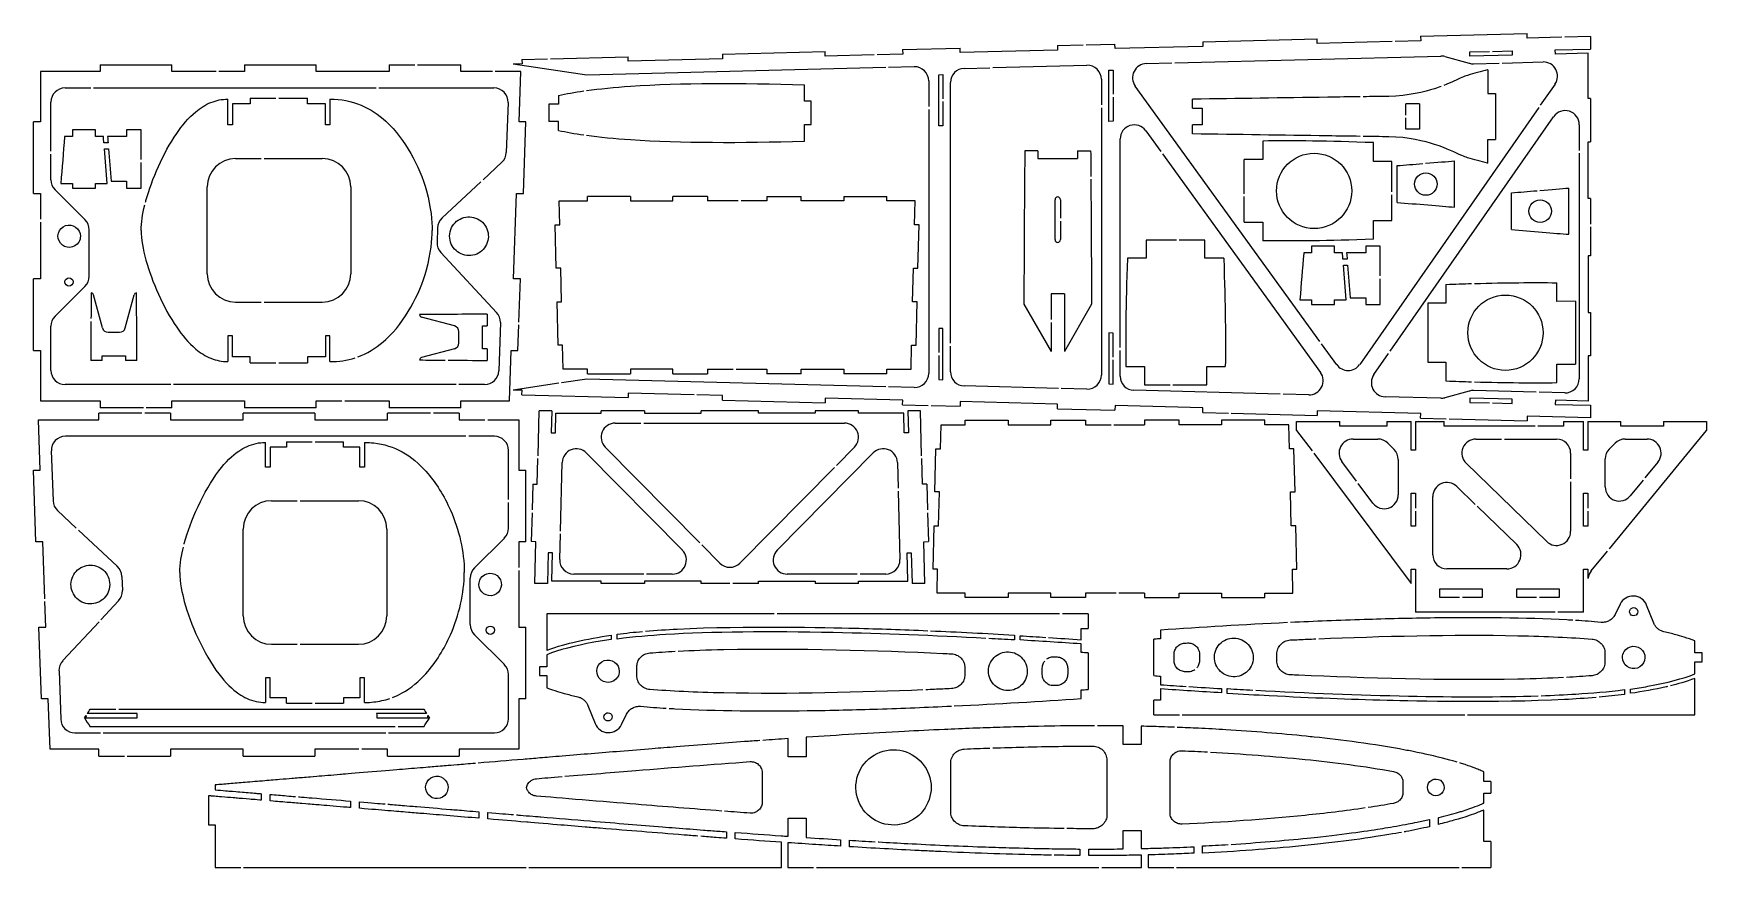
# Model space of a CAD drawing. Header units: millimetres. Extents: x 4 to 590, y -296 to -4.
import ezdxf

# ---------------------------------------------------------------- set-up
doc = ezdxf.new("R2010")
doc.units = ezdxf.units.MM
doc.layers.get('0').update_dxf_attribs({"linetype": 'CONTINUOUS'})

msp = doc.modelspace()

# ---------------------------------------------------------------- linework, layer by layer
for p, q in [((413.74, -6.87), (453.84, -5.84)), ((453.88, -7.42), (453.84, -5.84)), ((490.09, -4.9), (527.4, -3.94)), ((490.09, -4.9), (490.13, -6.49)), ((527.44, -5.53), (527.4, -3.94)), ((539.63, -5.21), (527.44, -5.53)), ((549.62, -4.95), (540.63, -5.19)), ((549.62, -4.95), (549.62, -9.38)), ((245.43, -11.22), (281.37, -10.29)), ((245.43, -11.22), (245.47, -12.8)), ((281.42, -11.87), (281.37, -10.29)), ((298.61, -11.43), (281.42, -11.87)), ((308.61, -11.17), (299.61, -11.4)), ((308.57, -9.59), (328.68, -9.07)), ((308.57, -9.59), (308.61, -11.17)), ((328.72, -10.65), (328.68, -9.07)), ((362.89, -9.77), (328.72, -10.65)), ((362.85, -8.18), (371.84, -7.95)), ((362.85, -8.18), (362.89, -9.77)), ((372.84, -7.93), (382.96, -7.67)), ((383, -9.25), (382.96, -7.67)), ((413.78, -8.46), (383, -9.25)), ((413.74, -6.87), (413.78, -8.46)), ((480.14, -6.75), (453.88, -7.42)), ((490.13, -6.49), (481.14, -6.72)), ((507.32, -10.41), (514.26, -10.24)), ((507.36, -11.87), (507.32, -10.41)), ((522.23, -11.51), (507.36, -11.87)), ((515.26, -10.21), (522.2, -10.04)), ((522.2, -10.04), (522.23, -11.51)), ((537.31, -9.68), (549.62, -9.38)), ((537.35, -11.14), (537.31, -9.68)), ((548.83, -10.86), (537.35, -11.14)), ((548.83, -26.71), (548.83, -10.86)), ((27.33, -17.27), (6.39, -17.27)), ((6.39, -17.27), (6.39, -34.89)), ((27.33, -14.89), (52.45, -14.89)), ((27.33, -14.89), (27.33, -17.27)), ((52.45, -17.27), (52.45, -14.89)), ((67.94, -17.27), (52.45, -17.27)), ((77.94, -17.27), (68.94, -17.27)), ((77.94, -14.89), (103.06, -14.89)), ((77.94, -14.89), (77.94, -17.27)), ((103.06, -17.27), (103.06, -14.89)), ((128.55, -17.27), (103.06, -17.27)), ((128.55, -14.89), (128.55, -17.27)), ((128.55, -14.89), (137.55, -14.89)), ((138.55, -14.89), (153.67, -14.89)), ((153.67, -17.27), (153.67, -14.89)), ((164.77, -17.27), (153.67, -17.27)), ((174.77, -17.27), (165.77, -17.27)), ((175.19, -14.62), (172.12, -14.69)), ((197.94, -18.56), (172.12, -14.69)), ((174.15, -34.89), (174.77, -17.27)), ((175.15, -13.03), (184.15, -12.8)), ((175.15, -13.03), (175.19, -14.62)), ((185.15, -12.77), (212.36, -12.07)), ((302.64, -15.86), (197.94, -18.56)), ((212.4, -13.66), (212.36, -12.07)), ((245.47, -12.8), (212.4, -13.66)), ((312.64, -15.6), (303.64, -15.83)), ((330.14, -16.15), (339.14, -15.92)), ((340.14, -15.89), (373.14, -15.04)), ((380.83, -16.84), (382.3, -16.81)), ((380.83, -34.73), (380.83, -16.84)), ((382.3, -16.81), (382.3, -25.25)), ((393.97, -14.5), (402.97, -14.27)), ((403.97, -14.25), (497.18, -11.84)), ((498.61, -12.02), (507.18, -14.37)), ((508.65, -14.55), (517.65, -14.31)), ((513.67, -16.68), (513.67, -24.99)), ((518.65, -14.29), (533.03, -13.92)), ((15, -23.01), (24, -23.01)), ((25, -23.01), (124, -23.01)), ((125, -23.01), (165.34, -23.01)), ((274.16, -27.67), (274.16, -21.9)), ((317.71, -20.54), (317.71, -29.54)), ((321.24, -18.38), (322.71, -18.34)), ((321.24, -36.27), (321.24, -18.38)), ((322.71, -18.34), (322.71, -26.79)), ((325.33, -112.45), (325.33, -21.09)), ((378.21, -19.98), (378.21, -28.98)), ((454.83, -111.83), (390.1, -22.34)), ((537.21, -21.68), (532.06, -29.06)), ((10.06, -45.17), (10.06, -27.95)), ((72.1, -35.98), (72.1, -26.95)), ((73.68, -28.58), (73.68, -35.98)), ((79.93, -28.58), (73.68, -28.58)), ((79.93, -26.54), (79.93, -28.58)), ((79.93, -26.54), (88.93, -26.54)), ((89.93, -26.54), (100.02, -26.54)), ((100.02, -28.58), (100.02, -26.54)), ((106.27, -28.58), (100.02, -28.58)), ((106.27, -35.98), (106.27, -28.58)), ((107.85, -26.95), (107.85, -35.98)), ((170.27, -28.12), (169.67, -45.59)), ((187.95, -28.7), (184.54, -28.7)), ((184.54, -28.7), (184.54, -34.82)), ((187.95, -25.66), (187.95, -28.7)), ((276.54, -27.67), (274.16, -27.67)), ((276.54, -35.86), (276.54, -27.67)), ((322.71, -27.79), (322.71, -36.23)), ((382.3, -26.25), (382.3, -34.69)), ((410.17, -30.1), (410.17, -26.97)), ((484.94, -32.54), (484.94, -28.58)), ((489.71, -28.58), (484.94, -28.58)), ((489.71, -28.58), (489.71, -37.49)), ((513.67, -24.99), (516.36, -24.99)), ((516.36, -24.99), (516.36, -41.08)), ((549.62, -26.71), (548.83, -26.71)), ((549.62, -26.71), (549.62, -41.83)), ((6.39, -34.89), (3.94, -34.89)), ((3.94, -60.01), (3.94, -34.89)), ((176.53, -34.89), (174.15, -34.89)), ((175.66, -60.01), (176.53, -34.89)), ((187.95, -34.82), (184.54, -34.82)), ((187.95, -37.87), (187.95, -34.82)), ((317.71, -30.54), (317.71, -123)), ((378.21, -29.98), (378.21, -123.56)), ((382.3, -34.69), (380.83, -34.73)), ((410.17, -30.1), (413.58, -30.1)), ((413.58, -30.1), (413.58, -35.98)), ((531.49, -29.88), (468.75, -119.87)), ((479.44, -115.23), (536.72, -33.08)), ((484.94, -37.49), (484.94, -33.54)), ((17.6, -40.05), (14.88, -40.05)), ((25.72, -37.67), (17.6, -37.67)), ((17.6, -37.67), (17.6, -40.05)), ((25.72, -40.05), (25.72, -37.67)), ((28.43, -40.05), (25.72, -40.05)), ((36.6, -40.05), (29.91, -40.05)), ((41.72, -37.67), (36.6, -37.67)), ((36.6, -37.67), (36.6, -40.05)), ((41.72, -48.1), (41.72, -37.67)), ((73.68, -35.98), (72.1, -35.98)), ((107.85, -35.98), (106.27, -35.98)), ((274.16, -41.63), (274.16, -35.86)), ((274.16, -35.86), (276.54, -35.86)), ((322.71, -36.23), (321.24, -36.27)), ((384.83, -113.98), (384.83, -40.88)), ((393.77, -37.98), (399.05, -45.28)), ((413.58, -35.98), (410.17, -35.98)), ((410.17, -39.1), (410.17, -35.98)), ((489.71, -37.49), (484.94, -37.49)), ((545.71, -35.91), (545.71, -44.91)), ((10.06, -55.17), (10.06, -46.17)), ((30.09, -42.19), (28.62, -42.19)), ((28.79, -44.31), (30.27, -44.31)), ((355.98, -45.01), (351.38, -45.01)), ((355.98, -45.01), (355.98, -47.74)), ((369.86, -45.01), (369.86, -47.74)), ((369.86, -45.01), (374.46, -45.01)), ((399.63, -46.09), (455.02, -122.67)), ((434.76, -41.6), (434.76, -48.1)), ((473.64, -48.76), (473.64, -42.17)), ((513.67, -49.39), (513.67, -41.08)), ((513.67, -41.08), (516.36, -41.08)), ((545.71, -45.91), (545.71, -124.88)), ((548.83, -41.83), (549.62, -41.83)), ((548.83, -61.71), (548.83, -41.83)), ((41.72, -58.1), (41.72, -49.1)), ((74.77, -47.76), (83.77, -47.76)), ((84.77, -47.76), (105.18, -47.76)), ((168.1, -49.03), (161.52, -55.17)), ((355.98, -47.74), (369.86, -47.74)), ((434.76, -48.1), (428.25, -48.08)), ((428.25, -60.08), (428.25, -48.08)), ((480, -48.76), (473.64, -48.76)), ((480, -59.4), (480, -48.76)), ((481.88, -63.11), (481.88, -50.23)), ((502, -64.78), (502, -48.57)), ((13.55, -56.51), (17.6, -56.51)), ((17.6, -56.51), (17.6, -58.1)), ((17.6, -58.1), (25.72, -58.1)), ((25.72, -56.51), (29.76, -56.51)), ((25.72, -58.1), (25.72, -56.51)), ((31.17, -55.71), (36.6, -55.71)), ((36.6, -55.71), (36.6, -58.1)), ((36.6, -58.1), (41.72, -58.1)), ((64.83, -88.1), (64.83, -57.7)), ((115.12, -57.7), (115.12, -88.1)), ((160.78, -55.85), (147.16, -68.56)), ((542.09, -74.28), (542.09, -58.08)), ((3.94, -60.01), (6.39, -60.01)), ((6.39, -60.01), (6.39, -69.01)), ((21.97, -69.13), (11.51, -58.67)), ((172.23, -89.89), (173.27, -60.01)), ((173.27, -60.01), (175.66, -60.01)), ((188.17, -62.56), (198.06, -62.56)), ((188.38, -70.98), (188.17, -62.56)), ((213.18, -60.98), (198.06, -60.98)), ((198.06, -62.56), (198.06, -60.98)), ((213.18, -60.98), (213.18, -62.56)), ((213.18, -62.56), (228.06, -62.56)), ((240.18, -60.98), (228.06, -60.98)), ((228.06, -62.56), (228.06, -60.98)), ((240.18, -60.98), (240.18, -62.56)), ((250.93, -62.56), (240.18, -62.56)), ((260.93, -62.56), (251.93, -62.56)), ((260.93, -60.98), (273.05, -60.98)), ((260.93, -60.98), (260.93, -62.56)), ((273.05, -62.56), (273.05, -60.98)), ((287.93, -62.56), (273.05, -62.56)), ((287.93, -60.98), (303.05, -60.98)), ((287.93, -60.98), (287.93, -62.56)), ((303.05, -62.56), (303.05, -60.98)), ((312.93, -62.56), (303.05, -62.56)), ((312.73, -70.98), (312.93, -62.56)), ((361.98, -76.15), (361.98, -62.15)), ((363.86, -62.15), (363.86, -68.65)), ((428.25, -70.08), (428.25, -61.08)), ((480, -69.4), (480, -60.4)), ((521.97, -72.62), (521.97, -59.74)), ((549.62, -61.71), (548.83, -61.71)), ((549.62, -61.71), (549.62, -70.71)), ((6.39, -70.01), (6.39, -89.89)), ((363.86, -69.65), (363.86, -76.15)), ((428.25, -70.08), (434.76, -70.06)), ((434.76, -70.06), (434.76, -76.56)), ((473.64, -75.99), (473.64, -69.39)), ((473.64, -69.39), (480, -69.4)), ((23.45, -88.95), (23.45, -72.71)), ((145.55, -72.08), (145.38, -77.05)), ((186.79, -70.98), (188.38, -70.98)), ((187.16, -86.1), (186.79, -70.98)), ((314.32, -70.98), (312.73, -70.98)), ((313.95, -86.1), (314.32, -70.98)), ((549.62, -71.71), (549.62, -81.83)), ((146.74, -80.68), (166.26, -101.61)), ((404.52, -76.34), (393.93, -76.34)), ((393.93, -76.34), (393.93, -82.69)), ((414.52, -76.34), (405.52, -76.34)), ((414.52, -82.69), (414.52, -76.34)), ((451.86, -80.81), (449.14, -80.81)), ((459.98, -78.44), (451.86, -78.44)), ((451.86, -78.44), (451.86, -80.81)), ((459.98, -80.81), (459.98, -78.44)), ((462.7, -80.81), (459.98, -80.81)), ((470.86, -80.81), (464.17, -80.81)), ((475.98, -78.44), (470.86, -78.44)), ((470.86, -78.44), (470.86, -80.81)), ((475.98, -88.86), (475.98, -78.44)), ((549.62, -81.83), (548.83, -81.83)), ((548.83, -81.83), (548.83, -101.71)), ((188.75, -86.1), (187.16, -86.1)), ((189.04, -97.98), (188.75, -86.1)), ((312.07, -97.98), (312.36, -86.1)), ((312.36, -86.1), (313.95, -86.1)), ((393.93, -82.69), (387.34, -82.69)), ((421.11, -82.69), (414.52, -82.69)), ((464.35, -82.96), (462.88, -82.96)), ((463.06, -85.08), (464.53, -85.08)), ((6.39, -89.89), (3.94, -89.89)), ((3.94, -115.01), (3.94, -89.89)), ((11.51, -102.99), (21.97, -92.53)), ((174.61, -89.89), (172.23, -89.89)), ((174.08, -105.01), (174.61, -89.89)), ((475.98, -98.86), (475.98, -89.86)), ((498.98, -91.83), (498.98, -98.42)), ((537.86, -97.76), (537.86, -91.26)), ((28.12, -107.07), (25.02, -95.5)), ((36.1, -107.07), (39.2, -95.5)), ((74.77, -98.04), (83.77, -98.04)), ((84.77, -98.04), (105.18, -98.04)), ((187.45, -97.98), (189.04, -97.98)), ((187.82, -113.1), (187.45, -97.98)), ((313.66, -97.98), (312.07, -97.98)), ((313.29, -113.1), (313.66, -97.98)), ((351.07, -98.78), (360.6, -115.28)), ((365.24, -95.13), (360.6, -95.13)), ((360.6, -95.13), (360.6, -104.13)), ((365.24, -95.13), (365.24, -115.28)), ((374.77, -98.78), (365.24, -115.28)), ((447.81, -97.27), (451.86, -97.27)), ((451.86, -97.27), (451.86, -98.86)), ((451.86, -98.86), (459.98, -98.86)), ((459.98, -98.86), (459.98, -97.27)), ((459.98, -97.27), (464.03, -97.27)), ((465.44, -96.48), (470.86, -96.48)), ((470.86, -96.48), (470.86, -98.86)), ((470.86, -98.86), (475.98, -98.86)), ((498.98, -98.42), (492.62, -98.42)), ((492.62, -98.42), (492.62, -119.05)), ((544.37, -97.74), (537.86, -97.76)), ((544.37, -97.74), (544.37, -119.74)), ((151.52, -106.36), (139.95, -103.26)), ((162.93, -102.24), (162.93, -106.29)), ((167.59, -105.15), (167, -122.12)), ((360.6, -105.13), (360.6, -115.28)), ((548.83, -101.71), (549.62, -101.71)), ((549.62, -101.71), (549.62, -116.83)), ((10.06, -121.95), (10.06, -106.48)), ((30.11, -108.6), (34.11, -108.6)), ((73.68, -109.82), (72.1, -109.82)), ((72.1, -109.82), (72.1, -118.86)), ((73.68, -117.22), (73.68, -109.82)), ((107.85, -109.82), (106.27, -109.82)), ((106.27, -109.82), (106.27, -117.22)), ((107.85, -118.86), (107.85, -109.82)), ((153.05, -112.35), (153.05, -108.35)), ((161.34, -114.41), (161.34, -106.29)), ((161.34, -106.29), (162.93, -106.29)), ((173.73, -115.01), (174.05, -106.01)), ((322.71, -107.31), (321.24, -107.27)), ((321.24, -107.27), (321.24, -115.71)), ((322.71, -125.19), (322.71, -107.31)), ((382.3, -108.85), (380.83, -108.81)), ((380.83, -108.81), (380.83, -126.69)), ((382.3, -117.29), (382.3, -108.85)), ((3.94, -115.01), (6.39, -115.01)), ((6.39, -115.01), (6.39, -132.63)), ((28.05, -116.89), (36.17, -116.89)), ((28.05, -118.48), (28.05, -116.89)), ((36.17, -116.89), (36.17, -118.48)), ((79.93, -117.22), (73.68, -117.22)), ((79.93, -119.27), (79.93, -117.22)), ((106.27, -117.22), (100.02, -117.22)), ((100.02, -117.22), (100.02, -119.27)), ((151.52, -114.34), (139.95, -117.44)), ((162.93, -114.41), (161.34, -114.41)), ((162.93, -114.41), (162.93, -118.47)), ((170.73, -132.63), (171.35, -115.01)), ((171.35, -115.01), (173.73, -115.01)), ((189.41, -113.1), (187.82, -113.1)), ((189.61, -121.51), (189.41, -113.1)), ((311.5, -121.51), (311.7, -113.1)), ((311.7, -113.1), (313.29, -113.1)), ((321.24, -116.71), (321.24, -125.16)), ((325.33, -122.45), (325.33, -113.45)), ((384.83, -123.98), (384.83, -114.98)), ((460.69, -119.94), (455.42, -112.64)), ((473.72, -123.43), (478.87, -116.05)), ((549.62, -116.83), (548.83, -116.83)), ((548.83, -116.83), (548.83, -132.68)), ((28.05, -118.48), (23.99, -118.48)), ((40.22, -118.48), (36.17, -118.48)), ((79.93, -119.27), (88.93, -119.27)), ((89.93, -119.27), (100.02, -119.27)), ((198.06, -121.51), (189.61, -121.51)), ((198.06, -123.1), (198.06, -121.51)), ((198.06, -123.1), (213.18, -123.1)), ((213.18, -121.51), (213.18, -123.1)), ((228.06, -121.51), (213.18, -121.51)), ((228.06, -123.1), (228.06, -121.51)), ((228.06, -123.1), (240.18, -123.1)), ((240.18, -121.51), (240.18, -123.1)), ((240.18, -121.51), (249.18, -121.51)), ((250.18, -121.51), (260.93, -121.51)), ((260.93, -121.51), (260.93, -123.1)), ((273.05, -123.1), (260.93, -123.1)), ((273.05, -123.1), (273.05, -121.51)), ((273.05, -121.51), (287.93, -121.51)), ((287.93, -121.51), (287.93, -123.1)), ((303.05, -123.1), (287.93, -123.1)), ((303.05, -123.1), (303.05, -121.51)), ((303.05, -121.51), (311.5, -121.51)), ((382.3, -126.73), (382.3, -118.29)), ((386.8, -120.54), (393.3, -120.54)), ((393.3, -120.54), (393.28, -127.05)), ((415.17, -127.05), (415.15, -120.54)), ((415.15, -120.54), (421.65, -120.54)), ((492.62, -119.05), (498.98, -119.05)), ((498.98, -119.05), (498.98, -125.65)), ((537.86, -126.22), (537.86, -119.72)), ((537.86, -119.72), (544.37, -119.74)), ((52.06, -126.89), (15, -126.89)), ((152.06, -126.89), (53.06, -126.89)), ((162.06, -126.89), (153.06, -126.89)), ((188.05, -126.46), (172.12, -128.84)), ((175.19, -128.92), (172.12, -128.84)), ((175.15, -130.51), (175.19, -128.92)), ((197.94, -124.98), (189.03, -126.31)), ((302.64, -127.68), (197.94, -124.98)), ((312.64, -127.94), (303.64, -127.7)), ((321.24, -125.16), (322.71, -125.19)), ((363.14, -128.24), (330.14, -127.39)), ((373.14, -128.5), (364.14, -128.26)), ((380.83, -126.69), (382.3, -126.73)), ((440.9, -130.24), (389.64, -128.92)), ((393.28, -127.05), (402.28, -127.05)), ((403.28, -127.05), (415.17, -127.05)), ((530.64, -129.56), (508.65, -128.99)), ((6.39, -132.63), (27.33, -132.63)), ((27.33, -132.63), (27.33, -135.01)), ((52.45, -135.01), (52.45, -132.63)), ((52.45, -132.63), (77.94, -132.63)), ((77.94, -132.63), (77.94, -135.01)), ((103.06, -135.01), (103.06, -132.63)), ((103.06, -132.63), (112.06, -132.63)), ((113.06, -132.63), (128.55, -132.63)), ((128.55, -132.63), (128.55, -135.01)), ((153.67, -135.01), (153.67, -132.63)), ((153.67, -132.63), (170.73, -132.63)), ((175.15, -130.51), (212.36, -131.47)), ((212.4, -129.88), (212.36, -131.47)), ((235.47, -130.48), (212.4, -129.88)), ((245.47, -130.74), (236.47, -130.5)), ((245.43, -132.32), (245.47, -130.74)), ((245.43, -132.32), (281.37, -133.25)), ((281.42, -131.66), (281.37, -133.25)), ((308.61, -132.37), (281.42, -131.66)), ((308.57, -133.95), (308.61, -132.37)), ((308.57, -133.95), (317.56, -134.18)), ((318.56, -134.21), (328.68, -134.47)), ((328.72, -132.88), (328.68, -134.47)), ((362.89, -133.77), (328.72, -132.88)), ((362.85, -135.35), (362.89, -133.77)), ((383, -134.29), (382.96, -135.87)), ((413.78, -135.08), (383, -134.29)), ((450.89, -130.5), (441.9, -130.27)), ((497.18, -131.7), (477.65, -131.19)), ((507.18, -129.17), (498.61, -131.52)), ((507.36, -131.66), (507.32, -133.13)), ((507.32, -133.13), (514.26, -133.3)), ((522.23, -132.03), (507.36, -131.66)), ((515.26, -133.32), (522.2, -133.49)), ((522.2, -133.49), (522.23, -132.03)), ((540.64, -129.82), (531.64, -129.59)), ((537.35, -132.4), (537.31, -133.86)), ((537.31, -133.86), (549.62, -134.16)), ((548.83, -132.68), (537.35, -132.4)), ((549.62, -134.16), (549.62, -138.58)), ((6.32, -156.89), (5.71, -139.27)), ((5.71, -139.27), (26.8, -139.27)), ((26.8, -139.27), (26.8, -136.89)), ((41.92, -136.89), (26.8, -136.89)), ((42.45, -135.01), (27.33, -135.01)), ((51.92, -136.89), (42.92, -136.89)), ((52.45, -135.01), (43.45, -135.01)), ((51.92, -136.89), (51.92, -139.27)), ((51.92, -139.27), (77.41, -139.27)), ((77.41, -139.27), (77.41, -136.89)), ((102.53, -136.89), (77.41, -136.89)), ((103.06, -135.01), (77.94, -135.01)), ((102.53, -136.89), (102.53, -139.27)), ((102.53, -139.27), (128.02, -139.27)), ((128.02, -139.27), (128.02, -136.89)), ((143.14, -136.89), (128.02, -136.89)), ((153.67, -135.01), (128.55, -135.01)), ((153.14, -136.89), (144.14, -136.89)), ((153.14, -136.89), (153.14, -139.27)), ((153.14, -139.27), (162.14, -139.27)), ((163.14, -139.27), (174.08, -139.27)), ((174.08, -139.27), (174.08, -156.89)), ((180.78, -151.85), (181.18, -136.08)), ((185.61, -136.08), (181.18, -136.08)), ((185.61, -136.08), (185.42, -143.77)), ((186.89, -143.8), (187.06, -136.88)), ((187.06, -136.88), (202.94, -136.88)), ((218.06, -136.08), (202.94, -136.08)), ((202.94, -136.88), (202.94, -136.08)), ((207.82, -140.41), (216.82, -140.41)), ((217.82, -140.41), (288.18, -140.41)), ((218.06, -136.08), (218.06, -136.88)), ((218.06, -136.88), (237.94, -136.88)), ((258.06, -136.08), (237.94, -136.08)), ((237.94, -136.88), (237.94, -136.08)), ((258.06, -136.88), (258.06, -136.08)), ((277.94, -136.88), (258.06, -136.88)), ((293.06, -136.08), (277.94, -136.08)), ((277.94, -136.08), (277.94, -136.88)), ((293.06, -136.88), (293.06, -136.08)), ((308.94, -136.88), (293.06, -136.88)), ((309.11, -143.8), (308.94, -136.88)), ((314.81, -136.08), (310.39, -136.08)), ((310.39, -136.08), (310.58, -143.77)), ((315.22, -151.85), (314.81, -136.08)), ((330.49, -141), (330.49, -139.41)), ((330.49, -139.41), (345.61, -139.41)), ((345.61, -139.41), (345.61, -141)), ((360.49, -141), (360.49, -139.41)), ((360.49, -139.41), (372.61, -139.41)), ((362.85, -135.35), (382.96, -135.87)), ((372.61, -139.41), (372.61, -141)), ((393.36, -139.41), (393.36, -141)), ((405.48, -139.41), (393.36, -139.41)), ((405.48, -141), (405.48, -139.41)), ((413.74, -136.67), (413.78, -135.08)), ((413.74, -136.67), (422.74, -136.9)), ((420.36, -139.41), (420.36, -141)), ((435.48, -139.41), (420.36, -139.41)), ((423.73, -136.92), (453.84, -137.7)), ((435.48, -141), (435.48, -139.41)), ((446.66, -139.87), (461.78, -139.87)), ((446.66, -142.95), (446.66, -139.87)), ((453.88, -136.11), (453.84, -137.7)), ((490.13, -137.05), (453.88, -136.11)), ((461.78, -141.46), (461.78, -139.87)), ((478.22, -139.87), (486.82, -139.87)), ((478.22, -139.87), (478.22, -141.46)), ((486.82, -149.87), (486.82, -139.87)), ((488.28, -139.87), (498.34, -139.87)), ((488.28, -139.87), (488.28, -149.87)), ((490.09, -138.64), (490.13, -137.05)), ((490.09, -138.64), (499.09, -138.87)), ((498.34, -141.46), (498.34, -139.87)), ((500.09, -138.89), (527.4, -139.6)), ((527.44, -138.01), (527.4, -139.6)), ((549.62, -138.58), (527.44, -138.01)), ((540.2, -139.87), (547.25, -139.87)), ((540.2, -139.87), (540.2, -141.46)), ((547.25, -149.87), (547.25, -139.87)), ((548.71, -139.87), (560.32, -139.87)), ((548.71, -139.87), (548.71, -149.87)), ((560.32, -141.46), (560.32, -139.87)), ((575.2, -139.87), (590.32, -139.87)), ((575.2, -139.87), (575.2, -141.46)), ((590.32, -139.87), (590.32, -142.95)), ((155.47, -145.01), (15.14, -145.01)), ((165.47, -145.01), (156.47, -145.01)), ((185.42, -143.77), (186.89, -143.8)), ((310.58, -143.77), (309.11, -143.8)), ((321.84, -149.41), (322.04, -141)), ((322.04, -141), (330.49, -141)), ((345.61, -141), (360.49, -141)), ((372.61, -141), (381.61, -141)), ((382.61, -141), (393.36, -141)), ((420.36, -141), (405.48, -141)), ((443.93, -141), (435.48, -141)), ((444.13, -149.41), (443.93, -141)), ((446.66, -142.95), (452.05, -150.15)), ((478.22, -141.46), (461.78, -141.46)), ((466.45, -145.99), (475.12, -145.99)), ((530.2, -141.46), (498.34, -141.46)), ((509.51, -145.99), (518.51, -145.99)), ((519.51, -145.99), (537.74, -145.99)), ((540.2, -141.46), (531.2, -141.46)), ((556.26, -184.44), (590.32, -142.95)), ((575.2, -141.46), (560.32, -141.46)), ((561.78, -145.99), (569.46, -145.99)), ((10.2, -150.12), (10.81, -167.59)), ((85.3, -155.83), (85.3, -147.18)), ((92.62, -148.81), (86.95, -148.81)), ((86.95, -148.81), (86.95, -155.83)), ((92.62, -146.97), (92.62, -148.81)), ((112.63, -148.81), (112.63, -146.97)), ((118.31, -148.81), (112.63, -148.81)), ((118.31, -155.83), (118.31, -148.81)), ((119.96, -147.18), (119.96, -155.83)), ((170.41, -167.17), (170.41, -149.95)), ((197.7, -150.85), (231.36, -184.88)), ((237.45, -182.34), (204.31, -148.82)), ((264.64, -184.88), (298.29, -150.85)), ((291.69, -148.82), (285.36, -155.22)), ((319.88, -164.53), (320.25, -149.41)), ((320.25, -149.41), (321.84, -149.41)), ((445.72, -149.41), (444.13, -149.41)), ((446.09, -164.53), (445.72, -149.41)), ((452.65, -150.95), (486.82, -196.59)), ((478.61, -147.44), (480.82, -149.65)), ((488.28, -149.87), (486.82, -149.87)), ((542.68, -150.93), (542.68, -159.93)), ((548.71, -149.87), (547.25, -149.87)), ((556.24, -149.48), (558.28, -147.44)), ((4.82, -182.01), (3.94, -156.89)), ((3.94, -156.89), (6.32, -156.89)), ((86.95, -155.83), (85.3, -155.83)), ((119.96, -155.83), (118.31, -155.83)), ((174.08, -156.89), (176.53, -156.89)), ((176.53, -182.01), (176.53, -156.89)), ((180.52, -161.84), (180.75, -152.85)), ((188.63, -178.23), (189.25, -154.19)), ((284.66, -155.93), (251.51, -189.45)), ((306.74, -154.19), (306.97, -163.19)), ((315.48, -161.84), (315.24, -152.85)), ((467.64, -160.76), (462.49, -153.89)), ((482.27, -153.14), (482.27, -165.47)), ((534.3, -181.86), (506.07, -154.48)), ((554.8, -162.78), (554.8, -152.97)), ((573.28, -154.06), (568.73, -159.6)), ((178.93, -161.8), (178.7, -170.8)), ((178.93, -161.8), (180.52, -161.84)), ((317.06, -161.8), (315.48, -161.84)), ((317.06, -161.8), (317.29, -170.8)), ((473.38, -168.43), (468.23, -161.56)), ((502.77, -162.59), (509.23, -168.86)), ((542.68, -160.93), (542.68, -178.31)), ((568.1, -160.37), (563.55, -165.91)), ((87.42, -167.57), (96.42, -167.57)), ((97.42, -167.57), (117.83, -167.57)), ((170.41, -177.17), (170.41, -168.17)), ((307, -164.19), (307.62, -188.22)), ((321.47, -164.53), (319.88, -164.53)), ((321.18, -176.41), (321.47, -164.53)), ((444.5, -164.53), (446.09, -164.53)), ((444.79, -176.41), (444.5, -164.53)), ((486.82, -176.46), (486.82, -164.99)), ((486.82, -164.99), (488.28, -164.99)), ((488.28, -164.99), (488.28, -170.22)), ((494.39, -186.52), (494.39, -166.14)), ((509.95, -169.55), (523.78, -182.97)), ((547.25, -176.46), (547.25, -164.99)), ((547.25, -164.99), (548.71, -164.99)), ((548.71, -164.99), (548.71, -170.22)), ((12.38, -171.03), (18.96, -177.17)), ((178.67, -171.8), (178.41, -181.91)), ((317.32, -171.8), (317.58, -181.91)), ((488.28, -171.22), (488.28, -176.46)), ((548.71, -171.22), (548.71, -176.46)), ((19.69, -177.85), (33.31, -190.56)), ((77.48, -207.92), (77.48, -177.51)), ((127.77, -177.51), (127.77, -207.92)), ((158.5, -191.13), (168.97, -180.67)), ((188.37, -188.22), (188.61, -179.22)), ((319.22, -191.53), (319.59, -176.41)), ((319.59, -176.41), (321.18, -176.41)), ((446.38, -176.41), (444.79, -176.41)), ((446.75, -191.53), (446.38, -176.41)), ((488.28, -176.46), (486.82, -176.46)), ((548.71, -176.46), (547.25, -176.46)), ((7.2, -182.01), (4.82, -182.01)), ((7.9, -201.9), (7.2, -182.01)), ((176.53, -182.01), (174.08, -182.01)), ((174.08, -182.01), (174.08, -191.01)), ((180, -181.96), (178.41, -181.91)), ((179.62, -196.62), (180, -181.96)), ((184.39, -185.86), (184.13, -196.62)), ((185.86, -185.89), (184.39, -185.86)), ((185.62, -195.82), (185.86, -185.89)), ((244.49, -189.45), (238.16, -183.05)), ((310.13, -185.89), (311.6, -185.86)), ((310.38, -195.82), (310.13, -185.89)), ((311.6, -185.86), (311.86, -196.62)), ((315.99, -181.96), (317.58, -181.91)), ((316.37, -196.62), (315.99, -181.96)), ((549.92, -192.17), (555.63, -185.22)), ((174.08, -192.01), (174.08, -211.89)), ((217.84, -193.29), (193.31, -193.29)), ((227.84, -193.29), (218.84, -193.29)), ((292.68, -193.29), (268.15, -193.29)), ((302.68, -193.29), (293.68, -193.29)), ((320.81, -191.53), (319.22, -191.53)), ((320.61, -199.95), (320.81, -191.53)), ((445.16, -191.53), (446.75, -191.53)), ((445.37, -199.95), (445.16, -191.53)), ((486.82, -196.59), (486.82, -191.58)), ((486.82, -191.58), (488.28, -191.58)), ((488.28, -191.58), (488.28, -206.58)), ((520.34, -191.46), (499.33, -191.46)), ((547.25, -206.58), (547.25, -191.58)), ((547.25, -191.58), (548.71, -191.58)), ((548.71, -191.58), (548.71, -194.69)), ((34.92, -194.08), (35.09, -199.05)), ((157.02, -210.95), (157.02, -194.71)), ((184.13, -196.62), (179.62, -196.62)), ((202.94, -195.82), (185.62, -195.82)), ((202.94, -196.62), (202.94, -195.82)), ((218.06, -196.62), (202.94, -196.62)), ((218.06, -195.82), (218.06, -196.62)), ((237.94, -195.82), (218.06, -195.82)), ((237.94, -196.62), (237.94, -195.82)), ((248.06, -196.62), (237.94, -196.62)), ((258.06, -196.62), (249.06, -196.62)), ((258.06, -196.62), (258.06, -195.82)), ((258.06, -195.82), (277.94, -195.82)), ((277.94, -195.82), (277.94, -196.62)), ((293.06, -196.62), (277.94, -196.62)), ((293.06, -196.62), (293.06, -195.82)), ((293.06, -195.82), (310.38, -195.82)), ((316.37, -196.62), (311.86, -196.62)), ((496.82, -198.4), (511.7, -198.4)), ((496.82, -201.46), (496.82, -198.4)), ((511.7, -198.4), (511.7, -201.46)), ((523.83, -198.4), (538.71, -198.4)), ((523.83, -201.46), (523.83, -198.4)), ((538.71, -198.4), (538.71, -201.46)), ((8.25, -211.89), (7.93, -202.9)), ((33.74, -202.68), (27.6, -209.26)), ((330.49, -199.95), (320.61, -199.95)), ((330.49, -201.53), (330.49, -199.95)), ((345.61, -201.53), (330.49, -201.53)), ((360.49, -199.95), (345.61, -199.95)), ((345.61, -199.95), (345.61, -201.53)), ((360.49, -201.53), (360.49, -199.95)), ((372.61, -201.53), (360.49, -201.53)), ((383.36, -199.95), (372.61, -199.95)), ((372.61, -199.95), (372.61, -201.53)), ((393.36, -199.95), (384.36, -199.95)), ((393.36, -199.95), (393.36, -201.53)), ((393.36, -201.53), (405.48, -201.53)), ((405.48, -199.95), (420.36, -199.95)), ((405.48, -201.53), (405.48, -199.95)), ((420.36, -199.95), (420.36, -201.53)), ((420.36, -201.53), (435.48, -201.53)), ((435.48, -199.95), (445.37, -199.95)), ((435.48, -201.53), (435.48, -199.95)), ((503.76, -201.46), (496.82, -201.46)), ((511.7, -201.46), (504.76, -201.46)), ((530.77, -201.46), (523.83, -201.46)), ((538.71, -201.46), (531.77, -201.46)), ((560.08, -203.79), (558.26, -207.47)), ((571.85, -210.5), (569.31, -204.15)), ((26.92, -209.99), (14.21, -223.61)), ((183.86, -207.24), (183.86, -219.96)), ((263.54, -207.24), (183.86, -207.24)), ((363.54, -207.24), (264.54, -207.24)), ((373.54, -207.24), (364.54, -207.24)), ((373.54, -207.24), (373.54, -212.36)), ((537.25, -206.58), (488.28, -206.58)), ((547.25, -206.58), (538.25, -206.58)), ((553.38, -210.2), (553.38, -210.2)), ((6.74, -237.01), (5.86, -211.89)), ((5.86, -211.89), (8.25, -211.89)), ((168.97, -224.99), (158.5, -214.53)), ((174.08, -211.89), (176.53, -211.89)), ((176.53, -237.01), (176.53, -211.89)), ((206.39, -214.73), (206.39, -216.21)), ((208.49, -216.04), (208.49, -214.32)), ((347.74, -214.66), (347.74, -216.37)), ((349.74, -216.37), (349.74, -214.9)), ((371.16, -216.27), (371.16, -212.36)), ((371.16, -212.36), (373.54, -212.36)), ((396.84, -216.07), (396.56, -216.09)), ((396.56, -228.86), (396.56, -216.09)), ((398.95, -212.92), (398.95, -215.93)), ((575.35, -213.49), (575.34, -213.49)), ((586.24, -220.92), (586.24, -216.7)), ((87.42, -217.86), (96.42, -217.86)), ((97.42, -217.86), (117.83, -217.86)), ((183.86, -221.53), (183.86, -225.74)), ((371.16, -220.75), (371.16, -217.75)), ((373.54, -220.92), (373.54, -233.68)), ((403.68, -223.53), (403.68, -221.42)), ((412.59, -221.35), (412.59, -223.6)), ((439.71, -223.64), (439.71, -221.31)), ((554.72, -220.99), (554.72, -223.96)), ((588.75, -220.92), (586.24, -220.92)), ((588.75, -224.04), (588.75, -220.92)), ((12.89, -227.15), (13.48, -244.12)), ((170.41, -243.95), (170.41, -228.48)), ((183.86, -225.74), (181.35, -225.74)), ((181.35, -225.74), (181.35, -228.86)), ((215.38, -228.79), (215.38, -225.82)), ((330.39, -226.13), (330.39, -228.47)), ((357.51, -228.43), (357.51, -226.18)), ((366.42, -226.24), (366.42, -228.36)), ((586.24, -228.25), (586.24, -224.04)), ((586.24, -224.04), (588.75, -224.04)), ((85.3, -229.6), (85.3, -238.25)), ((86.95, -229.6), (85.3, -229.6)), ((86.95, -236.62), (86.95, -229.6)), ((118.31, -229.6), (118.31, -236.62)), ((119.96, -229.6), (118.31, -229.6)), ((119.96, -238.25), (119.96, -229.6)), ((181.35, -228.86), (183.86, -228.86)), ((183.86, -228.86), (183.86, -233.08)), ((371.16, -236.86), (371.16, -233.85)), ((373.26, -233.7), (373.54, -233.68)), ((398.95, -229.02), (398.95, -232.03)), ((398.95, -233.5), (398.95, -237.42)), ((420.36, -233.41), (420.36, -234.88)), ((422.36, -235.12), (422.36, -233.41)), ((561.61, -233.73), (561.61, -235.45)), ((563.71, -235.05), (563.71, -233.57)), ((586.24, -242.54), (586.24, -229.82)), ((9.12, -237.01), (6.74, -237.01)), ((9.74, -254.63), (9.12, -237.01)), ((92.62, -236.62), (86.95, -236.62)), ((92.62, -238.46), (92.62, -236.62)), ((112.63, -236.62), (112.63, -238.46)), ((118.31, -236.62), (112.63, -236.62)), ((176.53, -237.01), (174.08, -237.01)), ((174.08, -237.01), (174.08, -254.63)), ((194.75, -236.29), (194.76, -236.29)), ((198.25, -239.28), (200.79, -245.63)), ((216.72, -239.58), (216.72, -239.58)), ((398.95, -237.42), (396.56, -237.42)), ((396.56, -242.54), (396.56, -237.42)), ((21.8, -243.69), (22.38, -242.83)), ((22.32, -243.63), (40.24, -243.63)), ((40.34, -242.16), (22.82, -242.15)), ((23.84, -240.61), (32.84, -240.61)), ((33.84, -240.61), (140.71, -240.62)), ((141.74, -242.16), (124.22, -242.16)), ((124.32, -243.64), (142.23, -243.64)), ((142.18, -242.83), (142.75, -243.7)), ((210.02, -245.99), (211.84, -242.31)), ((396.56, -242.54), (405.56, -242.54)), ((406.56, -242.54), (505.56, -242.54)), ((506.56, -242.54), (586.24, -242.54)), ((18.42, -248.89), (27.42, -248.89)), ((130.71, -246.78), (23.84, -246.77)), ((28.42, -248.89), (127.42, -248.89)), ((128.42, -248.89), (165.47, -248.89)), ((140.71, -246.78), (131.71, -246.78)), ((268.48, -257.24), (268.48, -250.89)), ((274.73, -250.46), (274.73, -257.24)), ((385.81, -252.94), (385.81, -246.46)), ((392.17, -246.57), (392.17, -252.92)), ((26.8, -254.63), (9.74, -254.63)), ((26.8, -257.01), (26.8, -254.63)), ((26.8, -257.01), (35.8, -257.01)), ((36.8, -257.01), (51.92, -257.01)), ((77.41, -254.63), (51.92, -254.63)), ((51.92, -254.63), (51.92, -257.01)), ((77.41, -257.01), (77.41, -254.63)), ((77.41, -257.01), (102.53, -257.01)), ((118.02, -254.63), (102.53, -254.63)), ((102.53, -254.63), (102.53, -257.01)), ((128.02, -254.63), (119.02, -254.63)), ((128.02, -257.01), (128.02, -254.63)), ((128.02, -257.01), (153.14, -257.01)), ((174.08, -254.63), (153.14, -254.63)), ((153.14, -254.63), (153.14, -257.01)), ((274.73, -257.24), (268.48, -257.24)), ((392.17, -252.92), (385.81, -252.94)), ((259.35, -262.91), (259.35, -273.09)), ((325.42, -276.51), (325.42, -259.49)), ((380.17, -258.44), (380.17, -277.56)), ((402.28, -276.9), (402.28, -259.1)), ((512.25, -265.94), (512.25, -262.54)), ((67.61, -267.14), (67.61, -268.86)), ((483.93, -266.27), (483.93, -269.73)), ((514.74, -265.94), (512.25, -265.94)), ((514.74, -265.94), (514.74, -270.06)), ((65.23, -270.94), (65.23, -281.06)), ((83.73, -270.2), (83.73, -272.47)), ((86.86, -272.73), (86.86, -270.46)), ((115.1, -272.8), (115.1, -275.07)), ((118.22, -275.33), (118.22, -273.06)), ((512.25, -270.06), (514.74, -270.06)), ((512.25, -273.46), (512.25, -270.06)), ((65.23, -281.06), (67.61, -281.06)), ((67.61, -281.06), (67.61, -296.06)), ((160.09, -276.53), (160.09, -278.8)), ((163.21, -279.06), (163.21, -276.79)), ((268.48, -285.11), (268.48, -278.76)), ((268.48, -278.76), (274.73, -278.76)), ((274.73, -278.76), (274.73, -285.54)), ((493.21, -279.22), (493.21, -281.78)), ((496.33, -280.94), (496.33, -278.62)), ((512.25, -286.94), (512.25, -275.93)), ((246.81, -283.55), (246.81, -285.82)), ((249.93, -286.05), (249.93, -283.78)), ((266.1, -296.06), (266.1, -287.21)), ((286.84, -286.32), (286.84, -288.59)), ((289.96, -288.78), (289.96, -286.51)), ((385.81, -289.54), (385.81, -283.06)), ((385.81, -283.06), (392.17, -283.08)), ((392.17, -283.08), (392.17, -289.43)), ((514.74, -286.94), (512.25, -286.94)), ((514.74, -286.94), (514.74, -296.06)), ((268.36, -287.37), (268.36, -296.06)), ((370.7, -289.58), (370.7, -291.85)), ((373.86, -291.86), (373.86, -289.6)), ((392.29, -296.06), (392.29, -291.69)), ((394.6, -291.63), (394.6, -296.06)), ((410.63, -288.78), (410.63, -291.05)), ((413.69, -291.02), (413.69, -288.52)), ((67.61, -296.06), (76.61, -296.06)), ((77.61, -296.06), (176.61, -296.06)), ((177.61, -296.06), (266.1, -296.06)), ((268.36, -296.06), (277.36, -296.06)), ((278.36, -296.06), (377.36, -296.06)), ((378.36, -296.06), (392.29, -296.06)), ((394.6, -296.06), (403.6, -296.06)), ((404.6, -296.06), (503.6, -296.06)), ((504.6, -296.06), (514.74, -296.06))]:
    msp.add_line(p, q)
for centre, radius in [((452.78, -59.08), 13.19), ((491.94, -56.67), 3.94), ((532.03, -66.18), 3.94), ((16.39, -90.95), 1.44), ((519.84, -108.74), 13.19), ((164.08, -212.95), 1.44)]:
    msp.add_circle(centre, radius)
for centre, radius, start, end in [((312.77, -20.54), 4.94, 0, 91.47827), ((330.27, -21.09), 4.94, 91.47827, 180), ((373.27, -19.98), 4.94, 0, 91.47827), ((394.1, -19.44), 4.94, 91.47827, 215.87782), ((497.3, -16.78), 4.94, 74.66139, 91.47827), ((508.52, -9.49), 5.06, 254.66139, 271.47827), ((533.15, -18.85), 4.94, -34.88652, 91.47827), ((15, -27.95), 4.94, 90, 180), ((165.34, -27.95), 4.94, -1.99815, 90), ((540.77, -35.91), 4.94, 0, 145.11348), ((389.77, -40.88), 4.94, 35.87782, 180), ((164.73, -45.42), 4.94, 313.00185, 358.00185), ((74.77, -57.7), 9.94, 90, 180), ((105.18, -57.7), 9.94, 0, 90), ((15, -55.17), 4.94, 180, 225), ((362.92, -62.15), 0.94, 0, 180), ((18.39, -72.71), 5.06, 0, 45), ((150.61, -72.26), 5.06, 133.00185, 178.00185), ((362.92, -76.15), 0.94, 180, 360), ((150.44, -77.22), 5.06, 178.00185, 223.00185), ((18.39, -88.95), 5.06, -45, 0), ((74.77, -88.1), 9.94, 180, 270), ((105.18, -88.1), 9.94, -90, 0), ((24.11, -95.74), 0.94, 15, 86.36848), ((40.11, -95.74), 0.94, 93.63152, 165), ((15, -106.48), 4.94, 135, 180), ((140.19, -102.35), 0.94, 183.63152, 255), ((162.65, -104.98), 4.94, -1.99815, 43.00185), ((30.11, -106.54), 2.06, 195, 270), ((34.11, -106.54), 2.06, 270, 345), ((150.99, -108.35), 2.06, 0, 75), ((150.99, -112.35), 2.06, -75, 0), ((15, -121.95), 4.94, 180, 270), ((140.19, -118.35), 0.94, 105, 176.36848), ((162.06, -121.95), 4.94, 270, 358.00185), ((312.77, -123), 4.94, -91.47827, 0), ((330.27, -122.45), 4.94, 180, 268.52173), ((451.02, -125.56), 4.94, -91.47827, 35.87782), ((464.69, -117.04), 4.94, 215.87782, 325.11348), ((373.27, -123.56), 4.94, 268.52173, 360), ((389.77, -123.98), 4.94, 180, 268.52173), ((477.77, -126.25), 4.94, 145.11348, 268.52173), ((508.52, -134.05), 5.06, 88.52173, 105.33861), ((540.77, -124.88), 4.94, 268.52173, 360), ((497.3, -126.76), 4.94, 268.52173, 285.33861), ((207.82, -145.35), 4.94, 90, 224.6839), ((288.18, -145.35), 4.94, -44.6839, 90), ((15.14, -149.95), 4.94, 90, 181.99815), ((165.47, -149.95), 4.94, 0, 90), ((466.45, -150.93), 4.94, 90, 216.81997), ((475.12, -150.93), 4.94, 45, 90), ((509.51, -150.93), 4.94, 90, 225.87432), ((537.74, -150.93), 4.94, 0, 90), ((561.78, -150.93), 4.94, 90, 135), ((569.46, -150.93), 4.94, -39.37861, 90), ((194.19, -154.32), 4.94, 44.6839, 178.52173), ((301.8, -154.32), 4.94, 1.47827, 135.3161), ((477.33, -153.14), 4.94, 0, 45), ((559.74, -152.97), 4.94, 135, 180), ((499.33, -166.14), 4.94, 45.87432, 180), ((559.74, -162.78), 4.94, 180, 320.62139), ((15.74, -167.42), 4.94, 181.99815, 226.99815), ((87.42, -177.51), 9.94, 90, 180), ((117.83, -177.51), 9.94, 0, 90), ((477.33, -165.47), 4.94, 216.81997, 360), ((165.47, -177.17), 4.94, -45, 0), ((537.74, -178.31), 4.94, 225.87432, 360), ((227.84, -188.35), 4.94, -90, 44.6839), ((268.15, -188.35), 4.94, 135.3161, 270), ((499.33, -186.52), 4.94, 180, 270), ((520.34, -186.52), 4.94, -90, 45.87432), ((29.86, -194.26), 5.06, 1.99815, 46.99815), ((162.08, -194.71), 5.06, 135, 180), ((193.31, -188.35), 4.94, 178.52173, 270), ((248, -185.97), 4.94, 224.6839, 315.3161), ((302.68, -188.35), 4.94, -90, 1.47827), ((553.74, -195.31), 4.94, 140.62139, 172.86699), ((30.04, -199.22), 5.06, -43.00185, 1.99815), ((548.77, -194.69), 0.06, 180, 352.86699), ((564.61, -206.03), 5.06, 21.76898, 153.69898), ((87.42, -207.92), 9.94, 180, 270), ((117.83, -207.92), 9.94, -90, 0), ((162.08, -210.95), 5.06, 180, 225), ((17.82, -226.98), 4.94, 136.99815, 181.99815), ((165.47, -228.48), 4.94, 0, 45), ((18.42, -243.95), 4.94, 181.99815, 270), ((165.47, -243.95), 4.94, -90, 0), ((205.49, -243.75), 5.06, 201.76898, 333.69898)]:
    msp.add_arc(centre, radius, start, end)
for points, knots in [([(513.67, -16.68), (513.65, -16.69), (513.62, -16.7), (513.6, -16.7), (511.21, -17.27), (508.84, -17.9), (506.58, -18.6)], [0.3185377, 0.3185377, 0.3185377, 0.3185377, 0.3260958, 0.3260958, 0.3260958, 1.0587683, 1.0587683, 1.0587683, 1.0587683]), ([(197.79, -23.93), (202.39, -23.3), (207.54, -22.8), (213.23, -22.41), (230.79, -21.21), (251.97, -21.25), (274.1, -21.9), (274.12, -21.9), (274.14, -21.9), (274.16, -21.9)], [1.203149, 1.203149, 1.203149, 1.203149, 2.251852, 2.251852, 2.251852, 5.489952, 5.489952, 5.489952, 5.492794, 5.492794, 5.492794, 5.492794]), ([(497.36, -22.47), (496.64, -22.73), (495.86, -23), (495.02, -23.27), (491.57, -24.38), (485.74, -25.87), (478.96, -25.96)], [0.7879249, 0.7879249, 0.7879249, 0.7879249, 0.9163116, 0.9163116, 0.9163116, 1.4431218, 1.4431218, 1.4431218, 1.4431218]), ([(506.58, -18.6), (505.86, -18.82), (505.31, -19.02), (504.56, -19.35), (502.86, -20.08), (500.96, -21.06), (498.3, -22.11)], [0, 0, 0, 0, 0.2258032, 0.2258032, 0.2258032, 0.7308348, 0.7308348, 0.7308348, 0.7308348]), ([(43.21, -63.05), (43.27, -62.84), (43.32, -62.64), (43.38, -62.44), (45.44, -55.01), (49.37, -45.88), (54.14, -38.96), (56.02, -36.22), (58.26, -33.5), (60.83, -31.36), (62.43, -30.02), (64.21, -28.87), (66.15, -28.09), (68.05, -27.33), (70, -26.95), (72.05, -26.95), (72.06, -26.95), (72.08, -26.95), (72.1, -26.95)], [0.873245, 0.873245, 0.873245, 0.873245, 0.92216, 0.92216, 0.92216, 2.703611, 2.703611, 2.703611, 3.408417, 3.408417, 3.408417, 3.849759, 3.849759, 3.849759, 4.279172, 4.279172, 4.279172, 4.283131, 4.283131, 4.283131, 4.283131]), ([(107.85, -26.95), (107.87, -26.95), (107.88, -26.95), (107.9, -26.95), (111.68, -26.95), (115.3, -27.59), (118.78, -29.05), (122, -30.4), (124.87, -32.34), (127.44, -34.69), (130.94, -37.89), (133.87, -41.86), (136.21, -45.97), (138.53, -50.06), (140.41, -54.55), (141.68, -59.1), (143.33, -64.98), (143.64, -69.71), (143.64, -72.9)], [-0.005632, -0.005632, -0.005632, -0.005632, 0, 0, 0, 1.131398, 1.131398, 1.131398, 2.176563, 2.176563, 2.176563, 3.601769, 3.601769, 3.601769, 5.017357, 5.017357, 5.017357, 6.848451, 6.848451, 6.848451, 6.848451]), ([(187.95, -25.66), (187.96, -25.66), (187.98, -25.65), (187.99, -25.65), (190.66, -25.05), (193.59, -24.53), (196.8, -24.07)], [0.3794985, 0.3794985, 0.3794985, 0.3794985, 0.3838597, 0.3838597, 0.3838597, 1.1272889, 1.1272889, 1.1272889, 1.1272889]), ([(468.96, -26.1), (465.15, -26.15), (461.34, -26.21), (457.54, -26.26), (441.8, -26.49), (425.97, -26.73), (410.23, -26.97), (410.21, -26.97), (410.19, -26.97), (410.17, -26.97)], [3.575262, 3.575262, 3.575262, 3.575262, 4.716256, 4.716256, 4.716256, 9.436638, 9.436638, 9.436638, 9.442541, 9.442541, 9.442541, 9.442541]), ([(14.88, -40.05), (14.87, -40.06), (14.87, -40.08), (14.87, -40.1), (14.4, -45.64), (13.96, -51.05), (13.55, -56.44), (13.55, -56.47), (13.55, -56.49), (13.55, -56.51)], [0.28405, 0.28405, 0.28405, 0.28405, 0.289609, 0.289609, 0.289609, 1.97252, 1.97252, 1.97252, 1.979237, 1.979237, 1.979237, 1.979237]), ([(28.62, -42.19), (28.56, -41.5), (28.5, -40.8), (28.44, -40.1), (28.44, -40.08), (28.44, -40.06), (28.43, -40.05)], [0.1295728, 0.1295728, 0.1295728, 0.1295728, 0.3394281, 0.3394281, 0.3394281, 0.3449382, 0.3449382, 0.3449382, 0.3449382]), ([(29.91, -40.05), (29.91, -40.07), (29.91, -40.09), (29.92, -40.11), (29.97, -40.81), (30.03, -41.5), (30.09, -42.19)], [0.2823099, 0.2823099, 0.2823099, 0.2823099, 0.2888656, 0.2888656, 0.2888656, 0.4989335, 0.4989335, 0.4989335, 0.4989335]), ([(187.95, -37.87), (187.96, -37.87), (187.98, -37.88), (187.99, -37.88), (190.66, -38.48), (193.59, -39), (196.8, -39.46)], [0.3794985, 0.3794985, 0.3794985, 0.3794985, 0.3838597, 0.3838597, 0.3838597, 1.1272889, 1.1272889, 1.1272889, 1.1272889]), ([(197.79, -39.6), (202.39, -40.23), (207.54, -40.73), (213.23, -41.12), (230.79, -42.31), (251.97, -42.27), (274.1, -41.63), (274.12, -41.63), (274.14, -41.63), (274.16, -41.63)], [1.203149, 1.203149, 1.203149, 1.203149, 2.251852, 2.251852, 2.251852, 5.489952, 5.489952, 5.489952, 5.492794, 5.492794, 5.492794, 5.492794]), ([(468.96, -39.97), (465.15, -39.92), (461.34, -39.87), (457.54, -39.81), (441.8, -39.58), (425.97, -39.35), (410.23, -39.1), (410.21, -39.1), (410.19, -39.1), (410.17, -39.1)], [3.575262, 3.575262, 3.575262, 3.575262, 4.716256, 4.716256, 4.716256, 9.436638, 9.436638, 9.436638, 9.442541, 9.442541, 9.442541, 9.442541]), ([(506.58, -47.48), (505.86, -47.25), (505.31, -47.05), (504.56, -46.73), (502.24, -45.73), (499.54, -44.25), (495.02, -42.8), (491.57, -41.7), (485.74, -40.21), (478.96, -40.11)], [0, 0, 0, 0, 0.225803, 0.225803, 0.225803, 0.916312, 0.916312, 0.916312, 1.443122, 1.443122, 1.443122, 1.443122]), ([(29.76, -56.51), (29.76, -56.49), (29.76, -56.47), (29.76, -56.44), (29.46, -52.48), (29.13, -48.41), (28.79, -44.31)], [0.202164, 0.202164, 0.202164, 0.202164, 0.208572, 0.208572, 0.208572, 1.388926, 1.388926, 1.388926, 1.388926]), ([(30.27, -44.31), (30.58, -48.1), (30.88, -51.87), (31.17, -55.66), (31.17, -55.68), (31.17, -55.7), (31.17, -55.71)], [0.068884, 0.068884, 0.068884, 0.068884, 1.209428, 1.209428, 1.209428, 1.214981, 1.214981, 1.214981, 1.214981]), ([(351.38, -45.01), (351.38, -45.03), (351.38, -45.05), (351.38, -45.07), (351.21, -65.72), (351.11, -83.45), (351.07, -98.76), (351.07, -98.76), (351.07, -98.77), (351.07, -98.78)], [-0.005951, -0.005951, -0.005951, -0.005951, 0, 0, 0, 6.193177, 6.193177, 6.193177, 6.195358, 6.195358, 6.195358, 6.195358]), ([(374.46, -45.01), (374.46, -45.03), (374.46, -45.05), (374.46, -45.07), (374.49, -48.11), (374.51, -51.09), (374.53, -54.01)], [-0.0059511, -0.0059511, -0.0059511, -0.0059511, 0, 0, 0, 0.9128525, 0.9128525, 0.9128525, 0.9128525]), ([(473.64, -42.17), (473.62, -42.17), (473.6, -42.17), (473.58, -42.17), (457.66, -41.59), (445.49, -41.44), (434.82, -41.6), (434.8, -41.6), (434.78, -41.6), (434.76, -41.6)], [0.702724, 0.702724, 0.702724, 0.702724, 0.708906, 0.708906, 0.708906, 5.815994, 5.815994, 5.815994, 5.825427, 5.825427, 5.825427, 5.825427]), ([(481.88, -50.23), (481.89, -50.23), (481.91, -50.23), (481.93, -50.23), (484.64, -50.01), (487.78, -49.75), (490.85, -49.49)], [0.0442346, 0.0442346, 0.0442346, 0.0442346, 0.0496484, 0.0496484, 0.0496484, 0.8486533, 0.8486533, 0.8486533, 0.8486533]), ([(491.84, -49.41), (495.76, -49.09), (499.48, -48.78), (501.93, -48.58), (501.95, -48.58), (501.97, -48.57), (502, -48.57)], [0.935436, 0.935436, 0.935436, 0.935436, 1.96286, 1.96286, 1.96286, 1.971917, 1.971917, 1.971917, 1.971917]), ([(513.67, -49.39), (513.65, -49.38), (513.62, -49.38), (513.6, -49.37), (511.21, -48.81), (508.84, -48.18), (506.58, -47.48)], [0.3185377, 0.3185377, 0.3185377, 0.3185377, 0.3260958, 0.3260958, 0.3260958, 1.0587683, 1.0587683, 1.0587683, 1.0587683]), ([(374.54, -55.01), (374.66, -71.48), (374.73, -85.96), (374.77, -98.76), (374.77, -98.76), (374.77, -98.77), (374.77, -98.78)], [1.017384, 1.017384, 1.017384, 1.017384, 6.193177, 6.193177, 6.193177, 6.195358, 6.195358, 6.195358, 6.195358]), ([(531.94, -58.92), (535.86, -58.6), (539.57, -58.29), (542.03, -58.09), (542.05, -58.09), (542.07, -58.08), (542.09, -58.08)], [0.935436, 0.935436, 0.935436, 0.935436, 1.96286, 1.96286, 1.96286, 1.971917, 1.971917, 1.971917, 1.971917]), ([(481.88, -63.11), (481.89, -63.12), (481.91, -63.12), (481.93, -63.12), (488.42, -63.65), (497.36, -64.39), (501.93, -64.77), (501.95, -64.77), (501.97, -64.77), (502, -64.78)], [0.044235, 0.044235, 0.044235, 0.044235, 0.049648, 0.049648, 0.049648, 1.96286, 1.96286, 1.96286, 1.971917, 1.971917, 1.971917, 1.971917]), ([(521.97, -59.74), (521.99, -59.74), (522.01, -59.74), (522.03, -59.74), (524.74, -59.52), (527.88, -59.26), (530.94, -59)], [0.0442346, 0.0442346, 0.0442346, 0.0442346, 0.0496484, 0.0496484, 0.0496484, 0.8486533, 0.8486533, 0.8486533, 0.8486533]), ([(149.79, -74.95), (149.79, -76.84), (150.63, -78.72), (152.03, -79.99), (153.43, -81.25), (155.37, -81.89), (157.25, -81.71), (159.12, -81.53), (160.9, -80.53), (162.02, -79.03), (163.15, -77.53), (163.61, -75.55), (163.27, -73.71), (162.93, -71.86), (161.77, -70.17), (160.16, -69.17), (158.56, -68.19), (156.55, -67.91), (154.74, -68.42), (152.93, -68.93), (151.35, -70.23), (150.51, -71.91), (150.04, -72.85), (149.79, -73.9), (149.79, -74.95)], [-3.141593, -3.141593, -3.141593, -3.141593, -2.305987, -2.305987, -2.305987, -1.473551, -1.473551, -1.473551, -0.643924, -0.643924, -0.643924, 0.183349, 0.183349, 0.183349, 1.017492, 1.017492, 1.017492, 1.846111, 1.846111, 1.846111, 2.677523, 2.677523, 2.677523, 3.141593, 3.141593, 3.141593, 3.141593]), ([(20.4, -74.95), (20.4, -73.69), (19.76, -72.45), (18.73, -71.73), (17.7, -71.01), (16.33, -70.82), (15.14, -71.24), (13.97, -71.65), (13.02, -72.66), (12.67, -73.86), (12.32, -75.07), (12.6, -76.44), (13.39, -77.42), (14.18, -78.4), (15.45, -78.96), (16.69, -78.88), (17.95, -78.81), (19.15, -78.09), (19.81, -77.03), (20.2, -76.41), (20.4, -75.68), (20.4, -74.95)], [-3.141593, -3.141593, -3.141593, -3.141593, -2.18419, -2.18419, -2.18419, -1.230934, -1.230934, -1.230934, -0.281228, -0.281228, -0.281228, 0.678962, 0.678962, 0.678962, 1.630661, 1.630661, 1.630661, 2.586937, 2.586937, 2.586937, 3.141593, 3.141593, 3.141593, 3.141593]), ([(41.69, -72.9), (41.69, -75.98), (42.31, -79.52), (43.38, -83.37), (45.44, -90.79), (49.37, -99.92), (54.14, -106.84), (56.02, -109.58), (58.26, -112.31), (60.83, -114.45), (62.43, -115.79), (64.21, -116.93), (66.15, -117.71), (68.05, -118.47), (70, -118.86), (72.05, -118.86), (72.06, -118.86), (72.08, -118.86), (72.1, -118.86)], [0, 0, 0, 0, 0.92216, 0.92216, 0.92216, 2.703611, 2.703611, 2.703611, 3.408417, 3.408417, 3.408417, 3.849759, 3.849759, 3.849759, 4.279172, 4.279172, 4.279172, 4.283131, 4.283131, 4.283131, 4.283131]), ([(117.65, -117.19), (118.03, -117.06), (118.41, -116.91), (118.78, -116.75), (122, -115.41), (124.87, -113.46), (127.44, -111.12), (130.94, -107.91), (133.87, -103.95), (136.21, -99.83), (138.53, -95.74), (140.41, -91.25), (141.68, -86.7), (143.33, -80.82), (143.64, -76.1), (143.64, -72.9)], [1.009875, 1.009875, 1.009875, 1.009875, 1.131398, 1.131398, 1.131398, 2.176563, 2.176563, 2.176563, 3.601769, 3.601769, 3.601769, 5.017357, 5.017357, 5.017357, 6.848451, 6.848451, 6.848451, 6.848451]), ([(473.64, -75.99), (473.62, -75.99), (473.6, -75.99), (473.58, -75.99), (457.66, -76.57), (445.49, -76.72), (434.82, -76.56), (434.8, -76.56), (434.78, -76.56), (434.76, -76.56)], [0.702724, 0.702724, 0.702724, 0.702724, 0.708906, 0.708906, 0.708906, 5.815994, 5.815994, 5.815994, 5.825427, 5.825427, 5.825427, 5.825427]), ([(521.97, -72.62), (521.99, -72.62), (522.01, -72.63), (522.03, -72.63), (528.52, -73.16), (537.46, -73.9), (542.03, -74.28), (542.05, -74.28), (542.07, -74.28), (542.09, -74.28)], [0.044235, 0.044235, 0.044235, 0.044235, 0.049648, 0.049648, 0.049648, 1.96286, 1.96286, 1.96286, 1.971917, 1.971917, 1.971917, 1.971917]), ([(449.14, -80.81), (449.14, -80.83), (449.14, -80.85), (449.13, -80.86), (448.66, -86.4), (448.23, -91.81), (447.81, -97.21), (447.81, -97.23), (447.81, -97.25), (447.81, -97.27)], [0.28405, 0.28405, 0.28405, 0.28405, 0.289609, 0.289609, 0.289609, 1.97252, 1.97252, 1.97252, 1.979237, 1.979237, 1.979237, 1.979237]), ([(462.88, -82.96), (462.82, -82.26), (462.76, -81.56), (462.7, -80.86), (462.7, -80.85), (462.7, -80.83), (462.7, -80.81)], [0.1295728, 0.1295728, 0.1295728, 0.1295728, 0.3394281, 0.3394281, 0.3394281, 0.3449382, 0.3449382, 0.3449382, 0.3449382]), ([(464.17, -80.81), (464.17, -80.83), (464.18, -80.85), (464.18, -80.87), (464.24, -81.57), (464.3, -82.26), (464.35, -82.96)], [0.2823099, 0.2823099, 0.2823099, 0.2823099, 0.2888656, 0.2888656, 0.2888656, 0.4989335, 0.4989335, 0.4989335, 0.4989335]), ([(387.34, -82.69), (387.34, -82.71), (387.34, -82.73), (387.34, -82.75), (386.75, -99.39), (386.67, -111.23), (386.8, -120.48), (386.8, -120.5), (386.8, -120.52), (386.8, -120.54)], [0.705924, 0.705924, 0.705924, 0.705924, 0.712172, 0.712172, 0.712172, 6.101114, 6.101114, 6.101114, 6.112593, 6.112593, 6.112593, 6.112593]), ([(421.11, -82.69), (421.11, -82.71), (421.11, -82.73), (421.11, -82.75), (421.7, -99.39), (421.78, -111.23), (421.65, -120.48), (421.65, -120.5), (421.65, -120.52), (421.65, -120.54)], [0.705924, 0.705924, 0.705924, 0.705924, 0.712172, 0.712172, 0.712172, 6.101114, 6.101114, 6.101114, 6.112593, 6.112593, 6.112593, 6.112593]), ([(464.03, -97.27), (464.02, -97.25), (464.02, -97.23), (464.02, -97.21), (463.72, -93.24), (463.4, -89.17), (463.06, -85.08)], [0.202164, 0.202164, 0.202164, 0.202164, 0.208572, 0.208572, 0.208572, 1.388926, 1.388926, 1.388926, 1.388926]), ([(464.53, -85.08), (464.84, -88.86), (465.14, -92.63), (465.43, -96.42), (465.43, -96.44), (465.44, -96.46), (465.44, -96.48)], [0.068884, 0.068884, 0.068884, 0.068884, 1.209428, 1.209428, 1.209428, 1.214981, 1.214981, 1.214981, 1.214981]), ([(498.98, -91.83), (499, -91.83), (499.02, -91.82), (499.04, -91.82), (502.15, -91.71), (505.13, -91.61), (507.97, -91.53)], [0.702724, 0.702724, 0.702724, 0.702724, 0.708906, 0.708906, 0.708906, 1.708693, 1.708693, 1.708693, 1.708693]), ([(508.97, -91.51), (520.21, -91.2), (529.46, -91.13), (537.8, -91.25), (537.82, -91.26), (537.84, -91.26), (537.86, -91.26)], [1.826337, 1.826337, 1.826337, 1.826337, 5.815994, 5.815994, 5.815994, 5.825427, 5.825427, 5.825427, 5.825427]), ([(107.85, -118.86), (107.87, -118.86), (107.88, -118.86), (107.9, -118.86), (110.94, -118.86), (113.87, -118.44), (116.71, -117.52)], [-0.0056323, -0.0056323, -0.0056323, -0.0056323, 0, 0, 0, 0.90872, 0.90872, 0.90872, 0.90872]), ([(498.98, -125.65), (499, -125.65), (499.02, -125.65), (499.04, -125.65), (502.15, -125.76), (505.13, -125.86), (507.97, -125.94)], [0.702724, 0.702724, 0.702724, 0.702724, 0.708906, 0.708906, 0.708906, 1.708693, 1.708693, 1.708693, 1.708693]), ([(508.97, -125.97), (520.21, -126.28), (529.46, -126.34), (537.8, -126.22), (537.82, -126.22), (537.84, -126.22), (537.86, -126.22)], [1.826337, 1.826337, 1.826337, 1.826337, 5.815994, 5.815994, 5.815994, 5.825427, 5.825427, 5.825427, 5.825427]), ([(56.74, -182.86), (56.76, -182.77), (56.79, -182.67), (56.81, -182.58), (59, -174.59), (63.44, -164.36), (68.91, -157.16), (71.33, -153.97), (73.65, -151.77), (75.87, -150.24), (77.74, -148.96), (79.77, -148), (81.98, -147.53), (83.19, -147.27), (83.95, -147.18), (85.28, -147.18), (85.28, -147.18), (85.29, -147.18), (85.3, -147.18)], [1.032348, 1.032348, 1.032348, 1.032348, 1.068085, 1.068085, 1.068085, 4.112293, 4.112293, 4.112293, 5.462056, 5.462056, 5.462056, 6.594879, 6.594879, 6.594879, 7.210525, 7.210525, 7.210525, 7.213674, 7.213674, 7.213674, 7.213674]), ([(92.62, -146.97), (92.63, -146.97), (92.63, -146.97), (92.64, -146.97), (95.67, -146.97), (98.62, -146.97), (101.62, -146.97)], [0.042548, 0.042548, 0.042548, 0.042548, 0.0445708, 0.0445708, 0.0445708, 0.9459225, 0.9459225, 0.9459225, 0.9459225]), ([(102.62, -146.97), (102.65, -146.97), (102.68, -146.97), (102.7, -146.97), (106.02, -146.97), (109.32, -146.97), (112.61, -146.97), (112.62, -146.97), (112.63, -146.97), (112.63, -146.97)], [1.0457033, 1.0457033, 1.0457033, 1.0457033, 1.0540445, 1.0540445, 1.0540445, 2.042653, 2.042653, 2.042653, 2.0446917, 2.0446917, 2.0446917, 2.0446917]), ([(119.96, -147.18), (119.96, -147.18), (119.97, -147.18), (119.98, -147.18), (121.42, -147.18), (122.09, -147.22), (123.26, -147.35), (126.79, -147.74), (130.07, -148.78), (133.17, -150.5), (136.3, -152.25), (139.05, -154.59), (141.45, -157.25), (145, -161.21), (147.91, -166.01), (150.07, -170.86), (151.6, -174.31), (152.83, -177.96), (153.66, -181.65), (154.48, -185.28), (154.92, -188.97), (154.92, -192.71)], [10.73866, 10.73866, 10.73866, 10.73866, 10.742664, 10.742664, 10.742664, 11.594333, 11.594333, 11.594333, 14.177581, 14.177581, 14.177581, 16.795163, 16.795163, 16.795163, 20.682298, 20.682298, 20.682298, 23.441198, 23.441198, 23.441198, 26.157611, 26.157611, 26.157611, 26.157611]), ([(30.68, -196.95), (30.68, -195.06), (29.85, -193.18), (28.44, -191.91), (27.04, -190.65), (25.1, -190.01), (23.22, -190.19), (21.35, -190.37), (19.58, -191.37), (18.45, -192.87), (17.32, -194.37), (16.86, -196.35), (17.2, -198.19), (17.55, -200.04), (18.71, -201.73), (20.31, -202.73), (21.91, -203.71), (23.93, -203.99), (25.73, -203.48), (27.54, -202.97), (29.12, -201.67), (29.96, -199.99), (30.43, -199.05), (30.68, -198), (30.68, -196.95)], [-3.141593, -3.141593, -3.141593, -3.141593, -2.305987, -2.305987, -2.305987, -1.473551, -1.473551, -1.473551, -0.643924, -0.643924, -0.643924, 0.183349, 0.183349, 0.183349, 1.017492, 1.017492, 1.017492, 1.846111, 1.846111, 1.846111, 2.677523, 2.677523, 2.677523, 3.141593, 3.141593, 3.141593, 3.141593]), ([(55.2, -192.71), (55.2, -196.28), (56.05, -200.05), (56.81, -202.85), (59, -210.84), (63.44, -221.07), (68.91, -228.27), (71.33, -231.46), (73.65, -233.66), (75.87, -235.19), (77.74, -236.47), (79.77, -237.42), (81.98, -237.9), (83.19, -238.16), (83.95, -238.25), (85.28, -238.25), (85.28, -238.25), (85.29, -238.25), (85.3, -238.25)], [0, 0, 0, 0, 1.068085, 1.068085, 1.068085, 4.112293, 4.112293, 4.112293, 5.462056, 5.462056, 5.462056, 6.594879, 6.594879, 6.594879, 7.210525, 7.210525, 7.210525, 7.213674, 7.213674, 7.213674, 7.213674]), ([(129.75, -236.52), (130.91, -236.08), (132.05, -235.55), (133.17, -234.93), (136.3, -233.18), (139.05, -230.83), (141.45, -228.17), (145, -224.22), (147.91, -219.42), (150.07, -214.56), (151.6, -211.12), (152.83, -207.47), (153.66, -203.78), (154.48, -200.15), (154.92, -196.46), (154.92, -192.71)], [13.247654, 13.247654, 13.247654, 13.247654, 14.177581, 14.177581, 14.177581, 16.795163, 16.795163, 16.795163, 20.682298, 20.682298, 20.682298, 23.441198, 23.441198, 23.441198, 26.157611, 26.157611, 26.157611, 26.157611]), ([(160.07, -196.95), (160.07, -198.21), (160.71, -199.45), (161.74, -200.17), (162.77, -200.89), (164.15, -201.08), (165.33, -200.66), (166.51, -200.25), (167.46, -199.24), (167.8, -198.04), (168.15, -196.83), (167.88, -195.46), (167.08, -194.48), (166.3, -193.5), (165.03, -192.94), (163.78, -193.02), (162.52, -193.09), (161.32, -193.81), (160.66, -194.88), (160.28, -195.49), (160.07, -196.22), (160.07, -196.95)], [-3.141593, -3.141593, -3.141593, -3.141593, -2.18419, -2.18419, -2.18419, -1.230934, -1.230934, -1.230934, -0.281228, -0.281228, -0.281228, 0.678962, 0.678962, 0.678962, 1.630661, 1.630661, 1.630661, 2.586937, 2.586937, 2.586937, 3.141593, 3.141593, 3.141593, 3.141593]), ([(563.34, -206.48), (563.34, -207.07), (563.74, -207.64), (564.3, -207.83), (564.87, -208.04), (565.56, -207.83), (565.93, -207.34), (566.29, -206.87), (566.31, -206.16), (565.98, -205.67), (565.63, -205.16), (564.94, -204.92), (564.36, -205.1), (563.77, -205.28), (563.34, -205.86), (563.34, -206.48)], [-3.141593, -3.141593, -3.141593, -3.141593, -1.910257, -1.910257, -1.910257, -0.647294, -0.647294, -0.647294, 0.592858, 0.592858, 0.592858, 1.867225, 1.867225, 1.867225, 3.141593, 3.141593, 3.141593, 3.141593]), ([(443.45, -210.29), (428.05, -211.03), (413.21, -211.93), (399, -212.92), (398.98, -212.92), (398.96, -212.92), (398.95, -212.92)], [23.313882, 23.313882, 23.313882, 23.313882, 31.703459, 31.703459, 31.703459, 31.714455, 31.714455, 31.714455, 31.714455]), ([(543.41, -209.46), (542.73, -209.42), (542.06, -209.38), (541.39, -209.35), (526.82, -208.57), (510.18, -208.46), (494.96, -208.66), (486.69, -208.77), (477.86, -208.99), (470.3, -209.23), (461.52, -209.51), (452.9, -209.85), (444.45, -210.25)], [6.920926, 6.920926, 6.920926, 6.920926, 7.255599, 7.255599, 7.255599, 14.563826, 14.563826, 14.563826, 18.532217, 18.532217, 18.532217, 23.132587, 23.132587, 23.132587, 23.132587]), ([(558.26, -207.47), (558.04, -207.91), (557.75, -208.32), (557.41, -208.68), (557.07, -209.04), (556.67, -209.35), (556.24, -209.59), (555.81, -209.83), (555.34, -210.01), (554.86, -210.11), (554.37, -210.21), (553.87, -210.24), (553.38, -210.2)], [0, 0, 0, 0, 0.25, 0.25, 0.25, 0.5, 0.5, 0.5, 0.75, 0.75, 0.75, 1, 1, 1, 1]), ([(575.34, -213.49), (574.95, -213.4), (574.58, -213.26), (574.22, -213.08), (573.86, -212.91), (573.53, -212.68), (573.23, -212.43), (572.92, -212.17), (572.65, -211.87), (572.42, -211.55), (572.19, -211.22), (572, -210.87), (571.85, -210.5)], [-1, -1, -1, -1, -0.75, -0.75, -0.75, -0.5, -0.5, -0.5, -0.25, -0.25, -0.25, 0, 0, 0, 0]), ([(183.86, -219.96), (183.89, -219.95), (183.92, -219.94), (183.95, -219.93), (187.52, -218.58), (191.36, -217.6), (193.95, -217), (197.94, -216.07), (202.13, -215.32), (206.39, -214.73)], [0.310502, 0.310502, 0.310502, 0.310502, 0.31877, 0.31877, 0.31877, 1.410714, 1.410714, 1.410714, 3.098901, 3.098901, 3.098901, 3.098901]), ([(206.39, -216.21), (204.35, -216.5), (202.32, -216.82), (200.32, -217.18), (193.65, -218.39), (188.01, -219.9), (183.9, -221.51), (183.89, -221.52), (183.88, -221.52), (183.86, -221.53)], [19.658572, 19.658572, 19.658572, 19.658572, 20.566369, 20.566369, 20.566369, 23.598763, 23.598763, 23.598763, 23.608136, 23.608136, 23.608136, 23.608136]), ([(337.76, -215.81), (319.49, -214.83), (301.85, -214.14), (284.21, -213.77), (262.2, -213.3), (241.34, -213.5), (225.55, -214.47), (220.06, -214.81), (214.27, -215.3), (208.56, -216.04), (208.54, -216.04), (208.51, -216.04), (208.49, -216.04)], [3.743085, 3.743085, 3.743085, 3.743085, 9.558393, 9.558393, 9.558393, 16.817026, 16.817026, 16.817026, 19.341548, 19.341548, 19.341548, 19.351519, 19.351519, 19.351519, 19.351519]), ([(208.49, -214.32), (208.51, -214.32), (208.53, -214.32), (208.54, -214.32), (211.5, -213.94), (214.48, -213.63), (217.44, -213.37)], [3.376814, 3.376814, 3.376814, 3.376814, 3.38369, 3.38369, 3.38369, 4.546998, 4.546998, 4.546998, 4.546998]), ([(218.44, -213.28), (222.2, -212.96), (225.93, -212.73), (229.55, -212.54), (253.74, -211.31), (281.95, -211.98), (291.7, -212.24), (300.44, -212.47), (308.59, -212.73), (317.38, -213.11)], [4.677515, 4.677515, 4.677515, 4.677515, 6.15895, 6.15895, 6.15895, 16.080196, 16.080196, 16.080196, 24.976856, 24.976856, 24.976856, 24.976856]), ([(318.38, -213.15), (323.02, -213.35), (327.84, -213.58), (333.03, -213.84), (337.75, -214.09), (342.67, -214.36), (347.68, -214.66), (347.7, -214.66), (347.72, -214.66), (347.74, -214.66)], [25.313094, 25.313094, 25.313094, 25.313094, 29.981858, 29.981858, 29.981858, 34.233314, 34.233314, 34.233314, 34.249288, 34.249288, 34.249288, 34.249288]), ([(347.74, -216.37), (347.72, -216.37), (347.7, -216.37), (347.68, -216.37), (344.69, -216.19), (341.71, -216.02), (338.76, -215.86)], [2.6907097, 2.6907097, 2.6907097, 2.6907097, 2.6973588, 2.6973588, 2.6973588, 3.6372067, 3.6372067, 3.6372067, 3.6372067]), ([(371.16, -217.75), (371.14, -217.75), (371.12, -217.74), (371.1, -217.74), (363.85, -217.24), (356.74, -216.79), (349.74, -216.37)], [0.28506, 0.28506, 0.28506, 0.28506, 0.290689, 0.290689, 0.290689, 2.482121, 2.482121, 2.482121, 2.482121]), ([(359.73, -215.51), (363.54, -215.76), (367.35, -216.01), (371.09, -216.27), (371.11, -216.27), (371.13, -216.27), (371.16, -216.27)], [37.613303, 37.613303, 37.613303, 37.613303, 40.814251, 40.814251, 40.814251, 40.832519, 40.832519, 40.832519, 40.832519]), ([(431.45, -222.48), (431.45, -220.58), (430.61, -218.71), (429.21, -217.44), (427.81, -216.18), (425.87, -215.53), (423.99, -215.72), (422.12, -215.9), (420.34, -216.9), (419.21, -218.4), (418.09, -219.9), (417.63, -221.87), (417.97, -223.71), (418.31, -225.57), (419.47, -227.26), (421.08, -228.25), (422.68, -229.24), (424.69, -229.52), (426.5, -229.01), (428.31, -228.5), (429.88, -227.2), (430.73, -225.51), (431.2, -224.58), (431.45, -223.53), (431.45, -222.48)], [-3.141593, -3.141593, -3.141593, -3.141593, -2.305987, -2.305987, -2.305987, -1.473551, -1.473551, -1.473551, -0.643924, -0.643924, -0.643924, 0.183349, 0.183349, 0.183349, 1.017492, 1.017492, 1.017492, 1.846111, 1.846111, 1.846111, 2.677523, 2.677523, 2.677523, 3.141593, 3.141593, 3.141593, 3.141593]), ([(439.71, -221.31), (439.71, -220.68), (439.83, -220.05), (440.06, -219.47), (440.3, -218.89), (440.64, -218.35), (441.08, -217.9), (441.51, -217.44), (442.03, -217.07), (442.6, -216.81), (443.17, -216.55), (443.79, -216.4), (444.42, -216.37)], [-1, -1, -1, -1, -0.75, -0.75, -0.75, -0.5, -0.5, -0.5, -0.25, -0.25, -0.25, 0, 0, 0, 0]), ([(444.42, -216.37), (445.44, -216.32), (446.46, -216.28), (447.47, -216.23), (449.41, -216.14), (451.39, -216.06), (453.41, -215.97)], [-1.59150887, -1.59150887, -1.59150887, -1.59150887, -1.56624071, -1.56624071, -1.56624071, -1.51784684, -1.51784684, -1.51784684, -1.51784684]), ([(454.41, -215.93), (475.78, -215.05), (501.48, -214.38), (524.21, -214.86), (534.38, -215.07), (542.88, -215.48), (550.18, -216.07)], [-1.5098984, -1.5098984, -1.5098984, -1.5098984, -1.0014679, -1.0014679, -1.0014679, -0.7739972, -0.7739972, -0.7739972, -0.7739972]), ([(550.18, -216.07), (550.79, -216.12), (551.39, -216.28), (551.94, -216.55), (552.5, -216.82), (553, -217.19), (553.41, -217.64), (553.83, -218.09), (554.16, -218.62), (554.38, -219.19), (554.6, -219.76), (554.72, -220.38), (554.72, -220.99)], [-1, -1, -1, -1, -0.75, -0.75, -0.75, -0.5, -0.5, -0.5, -0.25, -0.25, -0.25, 0, 0, 0, 0]), ([(586.24, -216.7), (586.22, -216.7), (586.21, -216.69), (586.2, -216.69), (583.65, -215.68), (581.07, -214.95), (579.56, -214.54), (578.19, -214.16), (576.78, -213.82), (575.35, -213.49), (575.35, -213.49), (575.35, -213.49), (575.35, -213.49)], [0.3161, 0.3161, 0.3161, 0.3161, 0.320025, 0.320025, 0.320025, 1.106646, 1.106646, 1.106646, 1.8208, 1.8208, 1.8208, 1.820802, 1.820802, 1.820802, 1.820802]), ([(215.38, -225.82), (215.38, -225.2), (215.5, -224.59), (215.72, -224.02), (215.94, -223.45), (216.27, -222.92), (216.69, -222.47), (217.11, -222.02), (217.61, -221.65), (218.16, -221.38), (218.71, -221.11), (219.31, -220.94), (219.92, -220.89)], [-1, -1, -1, -1, -0.75, -0.75, -0.75, -0.5, -0.5, -0.5, -0.25, -0.25, -0.25, 0, 0, 0, 0]), ([(229.9, -220.24), (234.74, -220), (240.04, -219.81), (245.9, -219.69), (271.14, -219.16), (300.06, -220.03), (322.63, -221.06), (323.64, -221.1), (324.66, -221.15), (325.68, -221.2)], [0.8705531, 0.8705531, 0.8705531, 0.8705531, 1.0014679, 1.0014679, 1.0014679, 1.5662407, 1.5662407, 1.5662407, 1.5915089, 1.5915089, 1.5915089, 1.5915089]), ([(325.68, -221.2), (326.31, -221.23), (326.93, -221.38), (327.5, -221.64), (328.07, -221.9), (328.59, -222.27), (329.03, -222.72), (329.46, -223.18), (329.8, -223.72), (330.04, -224.3), (330.27, -224.88), (330.39, -225.51), (330.39, -226.13)], [-1, -1, -1, -1, -0.75, -0.75, -0.75, -0.5, -0.5, -0.5, -0.25, -0.25, -0.25, 0, 0, 0, 0]), ([(338.65, -227.3), (338.65, -229.19), (339.49, -231.07), (340.89, -232.34), (342.29, -233.6), (344.23, -234.24), (346.11, -234.06), (347.98, -233.88), (349.76, -232.88), (350.89, -231.38), (352.01, -229.88), (352.48, -227.9), (352.13, -226.06), (351.79, -224.21), (350.63, -222.52), (349.02, -221.53), (347.43, -220.54), (345.41, -220.26), (343.6, -220.77), (341.79, -221.28), (340.22, -222.58), (339.37, -224.26), (338.9, -225.2), (338.65, -226.25), (338.65, -227.3)], [-3.141593, -3.141593, -3.141593, -3.141593, -2.305987, -2.305987, -2.305987, -1.473551, -1.473551, -1.473551, -0.643924, -0.643924, -0.643924, 0.183349, 0.183349, 0.183349, 1.017492, 1.017492, 1.017492, 1.846111, 1.846111, 1.846111, 2.677523, 2.677523, 2.677523, 3.141593, 3.141593, 3.141593, 3.141593]), ([(359.14, -222.98), (359.38, -222.81), (359.64, -222.67), (359.91, -222.55), (360.19, -222.43), (360.49, -222.34), (360.79, -222.29), (361.1, -222.24), (361.4, -222.22), (361.71, -222.24)], [0.3791848, 0.3791848, 0.3791848, 0.3791848, 0.4687742, 0.4687742, 0.4687742, 0.5626337, 0.5626337, 0.5626337, 0.6564958, 0.6564958, 0.6564958, 0.6564958]), ([(362.73, -222.31), (363.25, -222.35), (363.75, -222.48), (364.21, -222.7), (364.67, -222.93), (365.08, -223.24), (365.42, -223.63), (365.74, -223.98), (365.99, -224.4), (366.16, -224.84), (366.33, -225.29), (366.42, -225.76), (366.42, -226.24)], [0, 0, 0, 0, 0.1562531, 0.1562531, 0.1562531, 0.3125078, 0.3125078, 0.3125078, 0.458194, 0.458194, 0.458194, 0.6038818, 0.6038818, 0.6038818, 0.6038818]), ([(373.54, -220.92), (373.52, -220.92), (373.5, -220.92), (373.48, -220.92), (372.71, -220.86), (371.93, -220.81), (371.16, -220.75)], [-0.0055922, -0.0055922, -0.0055922, -0.0055922, 0, 0, 0, 0.2330021, 0.2330021, 0.2330021, 0.2330021]), ([(403.68, -221.42), (403.68, -220.9), (403.78, -220.4), (403.98, -219.92), (404.17, -219.45), (404.46, -219.01), (404.82, -218.65), (405.16, -218.31), (405.55, -218.03), (405.99, -217.83), (406.42, -217.63), (406.89, -217.52), (407.37, -217.49)], [0, 0, 0, 0, 0.1562663, 0.1562663, 0.1562663, 0.3125286, 0.3125286, 0.3125286, 0.4582059, 0.4582059, 0.4582059, 0.6038825, 0.6038825, 0.6038825, 0.6038825]), ([(408.39, -217.42), (408.9, -217.38), (409.42, -217.45), (409.9, -217.62), (410.39, -217.78), (410.84, -218.04), (411.23, -218.37), (411.62, -218.71), (411.94, -219.12), (412.17, -219.58), (412.31, -219.85), (412.41, -220.14), (412.48, -220.44), (412.55, -220.74), (412.59, -221.04), (412.59, -221.35)], [0, 0, 0, 0, 0.1565356, 0.1565356, 0.1565356, 0.3130496, 0.3130496, 0.3130496, 0.4694376, 0.4694376, 0.4694376, 0.5629841, 0.5629841, 0.5629841, 0.6565177, 0.6565177, 0.6565177, 0.6565177]), ([(560.84, -222.48), (560.84, -223.73), (561.48, -224.97), (562.51, -225.7), (563.53, -226.42), (564.91, -226.61), (566.09, -226.19), (567.27, -225.77), (568.22, -224.77), (568.57, -223.57), (568.92, -222.36), (568.64, -220.98), (567.85, -220), (567.06, -219.03), (565.79, -218.47), (564.54, -218.54), (563.29, -218.62), (562.09, -219.33), (561.43, -220.4), (561.04, -221.02), (560.84, -221.75), (560.84, -222.48)], [-3.141593, -3.141593, -3.141593, -3.141593, -2.18419, -2.18419, -2.18419, -1.230934, -1.230934, -1.230934, -0.281228, -0.281228, -0.281228, 0.678962, 0.678962, 0.678962, 1.630661, 1.630661, 1.630661, 2.586937, 2.586937, 2.586937, 3.141593, 3.141593, 3.141593, 3.141593]), ([(209.26, -227.3), (209.26, -226.04), (208.62, -224.8), (207.59, -224.08), (206.57, -223.36), (205.19, -223.17), (204.01, -223.59), (202.83, -224), (201.88, -225.01), (201.53, -226.21), (201.18, -227.42), (201.46, -228.79), (202.25, -229.78), (203.04, -230.75), (204.31, -231.31), (205.56, -231.23), (206.81, -231.16), (208.01, -230.44), (208.67, -229.38), (209.06, -228.76), (209.26, -228.03), (209.26, -227.3)], [-3.141593, -3.141593, -3.141593, -3.141593, -2.18419, -2.18419, -2.18419, -1.230934, -1.230934, -1.230934, -0.281228, -0.281228, -0.281228, 0.678962, 0.678962, 0.678962, 1.630661, 1.630661, 1.630661, 2.586937, 2.586937, 2.586937, 3.141593, 3.141593, 3.141593, 3.141593]), ([(330.39, -228.47), (330.39, -229.1), (330.27, -229.72), (330.04, -230.31), (329.8, -230.89), (329.46, -231.43), (329.03, -231.88), (328.59, -232.33), (328.07, -232.7), (327.5, -232.96), (326.93, -233.22), (326.31, -233.37), (325.68, -233.4)], [-1, -1, -1, -1, -0.75, -0.75, -0.75, -0.5, -0.5, -0.5, -0.25, -0.25, -0.25, 0, 0, 0, 0]), ([(357.51, -226.18), (357.51, -225.66), (357.61, -225.16), (357.81, -224.68), (357.96, -224.31), (358.16, -223.97), (358.42, -223.67)], [0, 0, 0, 0, 0.1561329, 0.1561329, 0.1561329, 0.2774109, 0.2774109, 0.2774109, 0.2774109]), ([(361.71, -232.36), (361.2, -232.39), (360.68, -232.33), (360.2, -232.16), (359.71, -232), (359.26, -231.74), (358.87, -231.4), (358.48, -231.07), (358.16, -230.66), (357.93, -230.2), (357.79, -229.93), (357.69, -229.64), (357.62, -229.34), (357.55, -229.04), (357.51, -228.73), (357.51, -228.43)], [0, 0, 0, 0, 0.1565356, 0.1565356, 0.1565356, 0.3130496, 0.3130496, 0.3130496, 0.4694376, 0.4694376, 0.4694376, 0.5629841, 0.5629841, 0.5629841, 0.6565177, 0.6565177, 0.6565177, 0.6565177]), ([(366.42, -228.36), (366.42, -228.87), (366.32, -229.38), (366.12, -229.86), (365.93, -230.33), (365.64, -230.76), (365.28, -231.13), (364.95, -231.47), (364.55, -231.75), (364.11, -231.94), (363.68, -232.14), (363.21, -232.26), (362.73, -232.29)], [0, 0, 0, 0, 0.1562663, 0.1562663, 0.1562663, 0.3125286, 0.3125286, 0.3125286, 0.4582059, 0.4582059, 0.4582059, 0.6038825, 0.6038825, 0.6038825, 0.6038825]), ([(407.37, -227.47), (406.85, -227.43), (406.35, -227.3), (405.89, -227.07), (405.43, -226.85), (405.02, -226.53), (404.68, -226.15), (404.36, -225.79), (404.11, -225.38), (403.94, -224.93), (403.77, -224.49), (403.68, -224.01), (403.68, -223.53)], [0, 0, 0, 0, 0.1562531, 0.1562531, 0.1562531, 0.3125078, 0.3125078, 0.3125078, 0.458194, 0.458194, 0.458194, 0.6038818, 0.6038818, 0.6038818, 0.6038818]), ([(410.96, -226.79), (410.72, -226.96), (410.46, -227.11), (410.19, -227.22), (409.91, -227.35), (409.61, -227.43), (409.31, -227.48), (409.01, -227.54), (408.7, -227.55), (408.39, -227.53)], [0.3791848, 0.3791848, 0.3791848, 0.3791848, 0.4687742, 0.4687742, 0.4687742, 0.5626337, 0.5626337, 0.5626337, 0.6564958, 0.6564958, 0.6564958, 0.6564958]), ([(412.59, -223.6), (412.59, -224.11), (412.49, -224.62), (412.3, -225.09), (412.14, -225.46), (411.94, -225.81), (411.69, -226.11)], [0, 0, 0, 0, 0.1561329, 0.1561329, 0.1561329, 0.2774109, 0.2774109, 0.2774109, 0.2774109]), ([(444.42, -228.58), (443.79, -228.55), (443.17, -228.4), (442.6, -228.14), (442.03, -227.88), (441.51, -227.51), (441.08, -227.05), (440.64, -226.6), (440.3, -226.06), (440.06, -225.48), (439.83, -224.9), (439.71, -224.27), (439.71, -223.64)], [-1, -1, -1, -1, -0.75, -0.75, -0.75, -0.5, -0.5, -0.5, -0.25, -0.25, -0.25, 0, 0, 0, 0]), ([(540.2, -229.53), (535.36, -229.78), (530.06, -229.97), (524.21, -230.09), (498.96, -230.62), (470.05, -229.74), (447.47, -228.72), (446.46, -228.67), (445.44, -228.63), (444.42, -228.58)], [0.8705531, 0.8705531, 0.8705531, 0.8705531, 1.0014679, 1.0014679, 1.0014679, 1.5662407, 1.5662407, 1.5662407, 1.5915089, 1.5915089, 1.5915089, 1.5915089]), ([(554.72, -223.96), (554.72, -224.57), (554.6, -225.19), (554.38, -225.76), (554.16, -226.33), (553.83, -226.86), (553.41, -227.31), (553, -227.76), (552.5, -228.13), (551.94, -228.4), (551.39, -228.67), (550.79, -228.83), (550.18, -228.88)], [-1, -1, -1, -1, -0.75, -0.75, -0.75, -0.5, -0.5, -0.5, -0.25, -0.25, -0.25, 0, 0, 0, 0]), ([(563.71, -233.57), (565.75, -233.28), (567.78, -232.96), (569.78, -232.59), (576.45, -231.39), (582.09, -229.88), (586.2, -228.27), (586.21, -228.26), (586.22, -228.26), (586.24, -228.25)], [19.658572, 19.658572, 19.658572, 19.658572, 20.566369, 20.566369, 20.566369, 23.598763, 23.598763, 23.598763, 23.608136, 23.608136, 23.608136, 23.608136]), ([(183.86, -233.08), (183.88, -233.08), (183.89, -233.09), (183.9, -233.09), (186.45, -234.09), (189.03, -234.83), (190.54, -235.24), (191.92, -235.61), (193.32, -235.96), (194.75, -236.29), (194.75, -236.29), (194.75, -236.29), (194.75, -236.29)], [0.3161, 0.3161, 0.3161, 0.3161, 0.320025, 0.320025, 0.320025, 1.106646, 1.106646, 1.106646, 1.8208, 1.8208, 1.8208, 1.820802, 1.820802, 1.820802, 1.820802]), ([(219.92, -233.71), (219.31, -233.66), (218.71, -233.5), (218.16, -233.23), (217.61, -232.96), (217.11, -232.59), (216.69, -232.14), (216.27, -231.68), (215.94, -231.16), (215.72, -230.58), (215.5, -230.01), (215.38, -229.4), (215.38, -228.79)], [-1, -1, -1, -1, -0.75, -0.75, -0.75, -0.5, -0.5, -0.5, -0.25, -0.25, -0.25, 0, 0, 0, 0]), ([(315.69, -233.85), (294.32, -234.73), (268.62, -235.39), (245.9, -234.92), (235.72, -234.7), (227.22, -234.3), (219.92, -233.71)], [-1.5098984, -1.5098984, -1.5098984, -1.5098984, -1.0014679, -1.0014679, -1.0014679, -0.7739972, -0.7739972, -0.7739972, -0.7739972]), ([(325.68, -233.4), (324.66, -233.45), (323.64, -233.5), (322.63, -233.55), (320.7, -233.63), (318.71, -233.72), (316.69, -233.81)], [-1.59150887, -1.59150887, -1.59150887, -1.59150887, -1.56624071, -1.56624071, -1.56624071, -1.51784684, -1.51784684, -1.51784684, -1.51784684]), ([(396.56, -228.86), (396.58, -228.86), (396.6, -228.86), (396.62, -228.86), (397.39, -228.92), (398.17, -228.97), (398.95, -229.02)], [-0.0055922, -0.0055922, -0.0055922, -0.0055922, 0, 0, 0, 0.2330021, 0.2330021, 0.2330021, 0.2330021]), ([(398.95, -232.03), (398.96, -232.03), (398.98, -232.03), (399, -232.03), (402, -232.24), (404.97, -232.44), (407.93, -232.63)], [0.2850598, 0.2850598, 0.2850598, 0.2850598, 0.2906887, 0.2906887, 0.2906887, 1.1970403, 1.1970403, 1.1970403, 1.1970403]), ([(420.36, -234.88), (413.26, -234.45), (406.03, -233.99), (399.01, -233.51), (398.99, -233.51), (398.97, -233.51), (398.95, -233.5)], [34.816455, 34.816455, 34.816455, 34.816455, 40.814251, 40.814251, 40.814251, 40.832519, 40.832519, 40.832519, 40.832519]), ([(422.36, -233.41), (422.38, -233.41), (422.4, -233.41), (422.42, -233.41), (425.42, -233.59), (428.39, -233.75), (431.35, -233.92)], [2.6907097, 2.6907097, 2.6907097, 2.6907097, 2.6973588, 2.6973588, 2.6973588, 3.6372067, 3.6372067, 3.6372067, 3.6372067]), ([(432.34, -233.97), (450.61, -234.95), (468.26, -235.64), (485.89, -236.01), (502.19, -236.36), (517.85, -236.34), (531.3, -235.91)], [3.743085, 3.743085, 3.743085, 3.743085, 9.558393, 9.558393, 9.558393, 14.932902, 14.932902, 14.932902, 14.932902]), ([(532.3, -235.88), (536.64, -235.73), (540.74, -235.54), (544.55, -235.3), (550.04, -234.96), (555.83, -234.48), (561.54, -233.74), (561.57, -233.74), (561.59, -233.74), (561.61, -233.73)], [15.066625, 15.066625, 15.066625, 15.066625, 16.817026, 16.817026, 16.817026, 19.341548, 19.341548, 19.341548, 19.351519, 19.351519, 19.351519, 19.351519]), ([(576.66, -232.66), (576.49, -232.7), (576.32, -232.74), (576.16, -232.78), (572.16, -233.71), (567.97, -234.45), (563.71, -235.05)], [1.342112, 1.342112, 1.342112, 1.342112, 1.410714, 1.410714, 1.410714, 3.098901, 3.098901, 3.098901, 3.098901]), ([(586.24, -229.82), (586.21, -229.83), (586.18, -229.84), (586.16, -229.85), (583.21, -230.96), (580.08, -231.82), (577.63, -232.43)], [0.3105023, 0.3105023, 0.3105023, 0.3105023, 0.3187696, 0.3187696, 0.3187696, 1.2184487, 1.2184487, 1.2184487, 1.2184487]), ([(92.62, -238.46), (92.63, -238.46), (92.63, -238.46), (92.64, -238.46), (95.67, -238.46), (98.62, -238.46), (101.62, -238.46)], [0.042548, 0.042548, 0.042548, 0.042548, 0.0445708, 0.0445708, 0.0445708, 0.9459225, 0.9459225, 0.9459225, 0.9459225]), ([(102.62, -238.46), (102.65, -238.46), (102.68, -238.46), (102.7, -238.46), (106.02, -238.46), (109.32, -238.46), (112.61, -238.46), (112.62, -238.46), (112.63, -238.46), (112.63, -238.46)], [1.0457033, 1.0457033, 1.0457033, 1.0457033, 1.0540445, 1.0540445, 1.0540445, 2.042653, 2.042653, 2.042653, 2.0446917, 2.0446917, 2.0446917, 2.0446917]), ([(119.96, -238.25), (119.96, -238.25), (119.97, -238.25), (119.98, -238.25), (121.42, -238.25), (122.09, -238.2), (123.26, -238.08), (125.18, -237.86), (127.02, -237.46), (128.81, -236.86)], [10.73866, 10.73866, 10.73866, 10.73866, 10.742664, 10.742664, 10.742664, 11.594333, 11.594333, 11.594333, 12.998939, 12.998939, 12.998939, 12.998939]), ([(194.76, -236.29), (195.15, -236.38), (195.53, -236.51), (195.88, -236.69), (196.24, -236.87), (196.57, -237.09), (196.87, -237.35), (197.18, -237.61), (197.45, -237.91), (197.68, -238.23), (197.91, -238.55), (198.1, -238.91), (198.25, -239.28)], [-1, -1, -1, -1, -0.75, -0.75, -0.75, -0.5, -0.5, -0.5, -0.25, -0.25, -0.25, 0, 0, 0, 0]), ([(211.84, -242.31), (212.06, -241.87), (212.35, -241.46), (212.69, -241.1), (213.03, -240.74), (213.43, -240.43), (213.86, -240.19), (214.29, -239.95), (214.76, -239.77), (215.24, -239.67), (215.73, -239.57), (216.23, -239.54), (216.72, -239.58)], [0, 0, 0, 0, 0.25, 0.25, 0.25, 0.5, 0.5, 0.5, 0.75, 0.75, 0.75, 1, 1, 1, 1]), ([(226.7, -240.32), (227.37, -240.36), (228.05, -240.4), (228.71, -240.43), (243.28, -241.21), (259.92, -241.32), (275.14, -241.12), (283.41, -241.01), (292.24, -240.78), (299.81, -240.55), (308.58, -240.27), (317.2, -239.93), (325.65, -239.53)], [6.920926, 6.920926, 6.920926, 6.920926, 7.255599, 7.255599, 7.255599, 14.563826, 14.563826, 14.563826, 18.532217, 18.532217, 18.532217, 23.132587, 23.132587, 23.132587, 23.132587]), ([(326.65, -239.48), (342.05, -238.75), (356.89, -237.84), (371.1, -236.86), (371.12, -236.86), (371.14, -236.86), (371.16, -236.86)], [23.313882, 23.313882, 23.313882, 23.313882, 31.703459, 31.703459, 31.703459, 31.714455, 31.714455, 31.714455, 31.714455]), ([(551.67, -236.5), (547.9, -236.81), (544.17, -237.05), (540.56, -237.23), (516.37, -238.47), (488.15, -237.8), (478.4, -237.54), (464.75, -237.18), (452.51, -236.73), (437.08, -235.93), (432.35, -235.69), (427.43, -235.41), (422.42, -235.12), (422.4, -235.12), (422.38, -235.12), (422.36, -235.12)], [4.677515, 4.677515, 4.677515, 4.677515, 6.15895, 6.15895, 6.15895, 16.080196, 16.080196, 16.080196, 29.981858, 29.981858, 29.981858, 34.233314, 34.233314, 34.233314, 34.249288, 34.249288, 34.249288, 34.249288]), ([(561.61, -235.45), (561.59, -235.46), (561.58, -235.46), (561.56, -235.46), (558.6, -235.84), (555.62, -236.15), (552.66, -236.41)], [3.376814, 3.376814, 3.376814, 3.376814, 3.38369, 3.38369, 3.38369, 4.546998, 4.546998, 4.546998, 4.546998]), ([(22.38, -242.83), (22.37, -242.9), (22.37, -242.98), (22.36, -243.05), (22.35, -243.25), (22.34, -243.44), (22.32, -243.63)], [-19.8089586, -19.8089586, -19.8089586, -19.8089586, -19.78790527, -19.78790527, -19.78790527, -19.73357432, -19.73357432, -19.73357432, -19.73357432]), ([(142.23, -243.64), (142.22, -243.44), (142.21, -243.25), (142.2, -243.06), (142.19, -242.98), (142.19, -242.91), (142.18, -242.83)], [19.73357432, 19.73357432, 19.73357432, 19.73357432, 19.78790527, 19.78790527, 19.78790527, 19.8089586, 19.8089586, 19.8089586, 19.8089586]), ([(206.76, -243.3), (206.76, -242.71), (206.36, -242.14), (205.8, -241.94), (205.23, -241.74), (204.54, -241.95), (204.17, -242.43), (203.81, -242.91), (203.79, -243.61), (204.13, -244.11), (204.47, -244.61), (205.16, -244.86), (205.74, -244.68), (206.33, -244.5), (206.76, -243.91), (206.76, -243.3)], [-3.141593, -3.141593, -3.141593, -3.141593, -1.910257, -1.910257, -1.910257, -0.647294, -0.647294, -0.647294, 0.592858, 0.592858, 0.592858, 1.867225, 1.867225, 1.867225, 3.141593, 3.141593, 3.141593, 3.141593]), ([(258.51, -251.59), (256.76, -251.72), (254.96, -251.85), (253.17, -251.98), (249.44, -252.25), (245.63, -252.54), (241.68, -252.84), (237.38, -253.17), (232.92, -253.51), (229.16, -253.81), (226.36, -254.03), (223.44, -254.26), (220.81, -254.47), (217.29, -254.75), (213.38, -255.07), (209.59, -255.38), (206.14, -255.66), (202.89, -255.92), (199.39, -256.21), (196.14, -256.48), (192.79, -256.76), (189.26, -257.05), (187.79, -257.17), (186.32, -257.29), (184.85, -257.42), (183.67, -257.51), (182.78, -257.59), (181.45, -257.7), (179.48, -257.86), (177.5, -258.03), (175.52, -258.19), (170.29, -258.62), (165.06, -259.06), (159.82, -259.49)], [1.1939876, 1.1939876, 1.1939876, 1.1939876, 1.2093322, 1.2093322, 1.2093322, 1.241284, 1.241284, 1.241284, 1.2760671, 1.2760671, 1.2760671, 1.3019966, 1.3019966, 1.3019966, 1.336719, 1.336719, 1.336719, 1.3683773, 1.3683773, 1.3683773, 1.3977674, 1.3977674, 1.3977674, 1.4099668, 1.4099668, 1.4099668, 1.4197023, 1.4197023, 1.4197023, 1.4342651, 1.4342651, 1.4342651, 1.4727644, 1.4727644, 1.4727644, 1.4727644]), ([(268.48, -250.89), (268.46, -250.89), (268.44, -250.89), (268.42, -250.89), (266.92, -251), (265.41, -251.1), (263.92, -251.21), (262.52, -251.31), (261.03, -251.41), (259.51, -251.52)], [1.16285652, 1.16285652, 1.16285652, 1.16285652, 1.16306032, 1.16306032, 1.16306032, 1.17750696, 1.17750696, 1.17750696, 1.1910575, 1.1910575, 1.1910575, 1.1910575]), ([(375.81, -246.4), (373, -246.4), (370.21, -246.42), (367.71, -246.44), (362.57, -246.49), (357.43, -246.59), (352.45, -246.7), (349.18, -246.78), (345.99, -246.87), (342.64, -246.98), (339.61, -247.07), (336.51, -247.18), (333.2, -247.3), (329.82, -247.43), (326.36, -247.58), (323.2, -247.72), (318.33, -247.93), (313.41, -248.18), (309.23, -248.4), (297.7, -249), (285.49, -249.74), (275.06, -250.44), (274.96, -250.45), (274.87, -250.45), (274.78, -250.46), (274.76, -250.46), (274.74, -250.46), (274.73, -250.46)], [0.8650825, 0.8650825, 0.8650825, 0.8650825, 0.8847458, 0.8847458, 0.8847458, 0.9250426, 0.9250426, 0.9250426, 0.9514292, 0.9514292, 0.9514292, 0.9752846, 0.9752846, 0.9752846, 0.9997299, 0.9997299, 0.9997299, 1.037475, 1.037475, 1.037475, 1.1414833, 1.1414833, 1.1414833, 1.1423957, 1.1423957, 1.1423957, 1.1425795, 1.1425795, 1.1425795, 1.1425795]), ([(385.81, -246.46), (385.79, -246.46), (385.78, -246.45), (385.76, -246.45), (384.38, -246.44), (383.01, -246.42), (381.62, -246.41), (380.05, -246.4), (378.44, -246.4), (376.81, -246.4)], [0.84113976, 0.84113976, 0.84113976, 0.84113976, 0.84128412, 0.84128412, 0.84128412, 0.85141005, 0.85141005, 0.85141005, 0.86275176, 0.86275176, 0.86275176, 0.86275176]), ([(403.81, -246.93), (402.26, -246.87), (400.71, -246.82), (399.14, -246.77), (396.97, -246.7), (394.55, -246.63), (392.23, -246.57), (392.21, -246.57), (392.19, -246.57), (392.17, -246.57)], [0.79693506, 0.79693506, 0.79693506, 0.79693506, 0.8088987, 0.8088987, 0.8088987, 0.82549682, 0.82549682, 0.82549682, 0.82564199, 0.82564199, 0.82564199, 0.82564199]), ([(502.86, -259.14), (501.49, -258.73), (497.57, -257.62), (492.91, -256.59), (491.18, -256.21), (489.76, -255.89), (487.01, -255.35), (486.16, -255.18), (485.53, -255.06), (484.74, -254.91), (473.67, -252.84), (462.26, -251.39), (452.85, -250.38), (451.89, -250.28), (450.99, -250.18), (450.05, -250.09), (441.18, -249.19), (431.48, -248.4), (421.84, -247.82), (418.76, -247.63), (415.42, -247.45), (412.23, -247.29), (409.73, -247.17), (407.27, -247.06), (404.81, -246.97)], [0.5123279, 0.5123279, 0.5123279, 0.5123279, 0.5624088, 0.5624088, 0.5624088, 0.5809464, 0.5809464, 0.5809464, 0.5866537, 0.5866537, 0.5866537, 0.6666811, 0.6666811, 0.6666811, 0.6748093, 0.6748093, 0.6748093, 0.7509702, 0.7509702, 0.7509702, 0.7753041, 0.7753041, 0.7753041, 0.7943581, 0.7943581, 0.7943581, 0.7943581]), ([(318.56, -268), (318.56, -264.92), (317.44, -261.86), (315.46, -259.51), (313.47, -257.13), (310.6, -255.5), (307.54, -254.99), (304.49, -254.48), (301.27, -255.09), (298.61, -256.67), (295.96, -258.25), (293.89, -260.79), (292.89, -263.71), (291.89, -266.62), (291.95, -269.88), (293.06, -272.76), (294.18, -275.65), (296.36, -278.12), (299.08, -279.6), (301.8, -281.07), (305.03, -281.54), (308.06, -280.91), (311.09, -280.28), (313.88, -278.54), (315.79, -276.09), (317.57, -273.8), (318.56, -270.9), (318.56, -268)], [-3.141593, -3.141593, -3.141593, -3.141593, -2.441992, -2.441992, -2.441992, -1.736448, -1.736448, -1.736448, -1.032969, -1.032969, -1.032969, -0.331283, -0.331283, -0.331283, 0.368913, 0.368913, 0.368913, 1.074327, 1.074327, 1.074327, 1.775959, 1.775959, 1.775959, 2.4811, 2.4811, 2.4811, 3.141593, 3.141593, 3.141593, 3.141593]), ([(325.42, -259.49), (325.42, -258.84), (325.55, -258.21), (325.79, -257.61), (326.03, -257.02), (326.39, -256.48), (326.84, -256.02), (327.3, -255.56), (327.83, -255.19), (328.42, -254.94), (328.97, -254.71), (329.56, -254.58), (330.16, -254.55)], [0, 0, 0, 0, 0.1952918, 0.1952918, 0.1952918, 0.3905686, 0.3905686, 0.3905686, 0.5858703, 0.5858703, 0.5858703, 0.7674855, 0.7674855, 0.7674855, 0.7674855]), ([(340.15, -254.18), (343.8, -254.06), (347.45, -253.95), (351.09, -253.86), (359.23, -253.66), (367.35, -253.53), (375.14, -253.52)], [1.473511, 1.473511, 1.473511, 1.473511, 2.558701, 2.558701, 2.558701, 4.977146, 4.977146, 4.977146, 4.977146]), ([(375.14, -253.52), (375.81, -253.52), (376.47, -253.65), (377.09, -253.9), (377.7, -254.15), (378.25, -254.51), (378.72, -254.98), (379.18, -255.43), (379.54, -255.97), (379.79, -256.57), (380.04, -257.16), (380.17, -257.8), (380.17, -258.44)], [0, 0, 0, 0, 0.2026291, 0.2026291, 0.2026291, 0.4026556, 0.4026556, 0.4026556, 0.5985344, 0.5985344, 0.5985344, 0.7947502, 0.7947502, 0.7947502, 0.7947502]), ([(402.28, -259.1), (402.28, -258.6), (402.38, -258.1), (402.57, -257.63), (402.76, -257.16), (403.05, -256.73), (403.4, -256.37), (403.77, -255.99), (404.2, -255.7), (404.68, -255.49), (404.96, -255.37), (405.26, -255.28), (405.56, -255.22), (405.86, -255.16), (406.17, -255.14), (406.48, -255.15)], [0, 0, 0, 0, 0.1533616, 0.1533616, 0.1533616, 0.3086399, 0.3086399, 0.3086399, 0.4673012, 0.4673012, 0.4673012, 0.5609034, 0.5609034, 0.5609034, 0.6546161, 0.6546161, 0.6546161, 0.6546161]), ([(416.47, -255.63), (427.53, -256.24), (438.85, -257.09), (449.6, -258.2), (459.78, -259.24), (470.52, -260.62), (480.58, -262.4)], [1.39731, 1.39731, 1.39731, 1.39731, 4.602587, 4.602587, 4.602587, 7.642201, 7.642201, 7.642201, 7.642201]), ([(158.83, -259.57), (156.59, -259.76), (154.05, -259.97), (152.57, -260.09), (148.61, -260.42), (148.13, -260.46), (145.71, -260.66), (143.65, -260.83), (142.55, -260.92), (139.5, -261.18), (136.75, -261.4), (134, -261.63), (131.25, -261.86), (125.21, -262.36), (112.78, -263.39), (111.47, -263.5), (108.55, -263.74), (105.39, -264), (103.25, -264.18), (101.06, -264.36), (100.89, -264.38), (99.52, -264.49), (97.95, -264.62), (95.91, -264.79), (94.54, -264.9), (93.1, -265.02), (92.14, -265.1), (90.22, -265.26), (88.23, -265.43), (86.25, -265.59), (84.27, -265.76), (83.3, -265.84), (80.05, -266.11), (78.19, -266.26), (76.3, -266.42), (74.41, -266.57), (72.52, -266.73), (70.9, -266.86), (69.28, -267), (67.67, -267.13), (67.65, -267.13), (67.63, -267.14), (67.61, -267.14)], [1.475189, 1.475189, 1.475189, 1.475189, 1.491226, 1.491226, 1.491226, 1.534232, 1.534232, 1.534232, 1.570628, 1.570628, 1.570628, 1.603498, 1.603498, 1.603498, 1.675619, 1.675619, 1.675619, 1.835238, 1.835238, 1.835238, 1.998642, 1.998642, 1.998642, 2.18484, 2.18484, 2.18484, 2.380137, 2.380137, 2.380137, 2.581529, 2.581529, 2.581529, 2.680361, 2.680361, 2.680361, 2.780756, 2.780756, 2.780756, 2.866628, 2.866628, 2.866628, 2.867593, 2.867593, 2.867593, 2.867593]), ([(149.26, -268), (149.26, -266.74), (148.61, -265.5), (147.58, -264.78), (146.56, -264.06), (145.18, -263.87), (144, -264.29), (142.82, -264.7), (141.87, -265.71), (141.53, -266.91), (141.18, -268.12), (141.46, -269.49), (142.25, -270.48), (143.03, -271.45), (144.3, -272.01), (145.55, -271.93), (146.81, -271.86), (148, -271.14), (148.67, -270.07), (149.05, -269.45), (149.26, -268.73), (149.26, -268)], [-3.141593, -3.141593, -3.141593, -3.141593, -2.184118, -2.184118, -2.184118, -1.230832, -1.230832, -1.230832, -0.281048, -0.281048, -0.281048, 0.679234, 0.679234, 0.679234, 1.630968, 1.630968, 1.630968, 2.587313, 2.587313, 2.587313, 3.141593, 3.141593, 3.141593, 3.141593]), ([(190.19, -264.12), (198.04, -263.47), (207.73, -262.67), (215.03, -262.08), (228.31, -261.01), (241.68, -259.96), (255.12, -258.98)], [0.359768, 0.359768, 0.359768, 0.359768, 0.770129, 0.770129, 0.770129, 1.516945, 1.516945, 1.516945, 1.516945]), ([(255.12, -258.98), (255.63, -258.94), (256.15, -259.01), (256.64, -259.17), (257.13, -259.33), (257.58, -259.58), (257.97, -259.92), (258.36, -260.25), (258.68, -260.66), (258.92, -261.11), (259.06, -261.39), (259.17, -261.68), (259.24, -261.99), (259.32, -262.29), (259.35, -262.6), (259.35, -262.91)], [0, 0, 0, 0, 0.1567019, 0.1567019, 0.1567019, 0.3133403, 0.3133403, 0.3133403, 0.4697643, 0.4697643, 0.4697643, 0.5647858, 0.5647858, 0.5647858, 0.6597898, 0.6597898, 0.6597898, 0.6597898]), ([(480.58, -262.4), (481.12, -262.5), (481.64, -262.7), (482.1, -262.99), (482.55, -263.28), (482.94, -263.65), (483.24, -264.09), (483.46, -264.41), (483.64, -264.76), (483.75, -265.13), (483.87, -265.5), (483.93, -265.89), (483.93, -266.27)], [0, 0, 0, 0, 0.1673324, 0.1673324, 0.1673324, 0.3291944, 0.3291944, 0.3291944, 0.4482809, 0.4482809, 0.4482809, 0.5666761, 0.5666761, 0.5666761, 0.5666761]), ([(512.25, -262.54), (512.24, -262.54), (512.23, -262.53), (512.22, -262.53), (511.66, -262.27), (511.08, -262.02), (510.51, -261.79), (509.71, -261.46), (508.03, -260.76), (504.42, -259.61), (504.21, -259.55), (504.02, -259.49), (503.82, -259.42)], [0.2189037, 0.2189037, 0.2189037, 0.2189037, 0.2211984, 0.2211984, 0.2211984, 0.3334068, 0.3334068, 0.3334068, 0.4900997, 0.4900997, 0.4900997, 0.4988388, 0.4988388, 0.4988388, 0.4988388]), ([(67.61, -268.86), (67.63, -268.86), (67.65, -268.87), (67.67, -268.87), (68.8, -268.96), (70.11, -269.07), (71.3, -269.17), (72.22, -269.24), (72.63, -269.28), (73.64, -269.36), (75.67, -269.53), (75.7, -269.53), (77.15, -269.65), (78.68, -269.78), (81.45, -270.01), (82.26, -270.08), (82.75, -270.12), (83.24, -270.16), (83.73, -270.2)], [0.0728147, 0.0728147, 0.0728147, 0.0728147, 0.0737291, 0.0737291, 0.0737291, 0.130703, 0.130703, 0.130703, 0.1750789, 0.1750789, 0.1750789, 0.2638618, 0.2638618, 0.2638618, 0.3579082, 0.3579082, 0.3579082, 0.4144774, 0.4144774, 0.4144774, 0.4144774]), ([(176.71, -268), (176.82, -267.5), (177.03, -267.03), (177.32, -266.62), (177.61, -266.2), (177.98, -265.84), (178.41, -265.56), (178.69, -265.38), (178.98, -265.24), (179.28, -265.14), (179.59, -265.04), (179.9, -264.97), (180.23, -264.94)], [0.001357, 0.001357, 0.001357, 0.001357, 0.1562438, 0.1562438, 0.1562438, 0.3124993, 0.3124993, 0.3124993, 0.4106541, 0.4106541, 0.4106541, 0.50881, 0.50881, 0.50881, 0.50881]), ([(180.23, -271.06), (179.71, -271.01), (179.22, -270.87), (178.76, -270.64), (178.3, -270.41), (177.89, -270.09), (177.56, -269.7), (177.35, -269.45), (177.17, -269.18), (177.03, -268.89), (176.89, -268.61), (176.78, -268.31), (176.71, -268)], [0, 0, 0, 0, 0.1562887, 0.1562887, 0.1562887, 0.3125632, 0.3125632, 0.3125632, 0.4106884, 0.4106884, 0.4106884, 0.5074549, 0.5074549, 0.5074549, 0.5074549]), ([(483.93, -269.73), (483.93, -270.22), (483.83, -270.71), (483.65, -271.17), (483.46, -271.63), (483.17, -272.06), (482.82, -272.42), (482.52, -272.73), (482.18, -272.98), (481.8, -273.18), (481.42, -273.38), (481, -273.52), (480.58, -273.6)], [0, 0, 0, 0, 0.1506755, 0.1506755, 0.1506755, 0.3042355, 0.3042355, 0.3042355, 0.4344583, 0.4344583, 0.4344583, 0.5659018, 0.5659018, 0.5659018, 0.5659018]), ([(492.49, -268), (492.49, -269.01), (493.05, -270), (493.92, -270.52), (494.78, -271.04), (495.91, -271.07), (496.8, -270.6), (497.72, -270.12), (498.34, -269.12), (498.37, -268.09), (498.4, -267.08), (497.87, -266.07), (497.02, -265.52), (496.13, -264.96), (494.94, -264.92), (494.02, -265.42), (493.1, -265.92), (492.49, -266.95), (492.49, -268)], [-3.141593, -3.141593, -3.141593, -3.141593, -2.11141, -2.11141, -2.11141, -1.086052, -1.086052, -1.086052, -0.029141, -0.029141, -0.029141, 1.001343, 1.001343, 1.001343, 2.071468, 2.071468, 2.071468, 3.141593, 3.141593, 3.141593, 3.141593]), ([(83.73, -272.47), (83.58, -272.46), (83.41, -272.44), (83.23, -272.43), (81.97, -272.32), (81.17, -272.26), (80.22, -272.18), (79.93, -272.15), (77.33, -271.94), (75.99, -271.83), (75.26, -271.77), (74.82, -271.73), (73.96, -271.66), (72.57, -271.54), (71.5, -271.46), (69.81, -271.32), (68.97, -271.25), (68.18, -271.18), (67.35, -271.11), (66.92, -271.08), (66.5, -271.04), (66.08, -271.01), (65.82, -270.98), (65.56, -270.96), (65.29, -270.94), (65.27, -270.94), (65.25, -270.94), (65.23, -270.94)], [1.82581077, 1.82581077, 1.82581077, 1.82581077, 1.8320216, 1.8320216, 1.8320216, 1.87505972, 1.87505972, 1.87505972, 1.8877084, 1.8877084, 1.8877084, 1.89453302, 1.89453302, 1.89453302, 1.9055538, 1.9055538, 1.9055538, 1.91102335, 1.91102335, 1.91102335, 1.91381921, 1.91381921, 1.91381921, 1.91555098, 1.91555098, 1.91555098, 1.91569268, 1.91569268, 1.91569268, 1.91569268]), ([(86.86, -270.46), (88.8, -270.62), (90.74, -270.78), (92.68, -270.95), (93.66, -271.03), (94.75, -271.12), (95.82, -271.21)], [0.5343859, 0.5343859, 0.5343859, 0.5343859, 0.7583543, 0.7583543, 0.7583543, 0.8707482, 0.8707482, 0.8707482, 0.8707482]), ([(115.1, -275.07), (114.32, -275.01), (113.45, -274.94), (112.65, -274.87), (109.23, -274.59), (106.19, -274.33), (104.04, -274.16), (103.38, -274.1), (102.4, -274.02), (101.59, -273.95), (100.77, -273.88), (100.02, -273.82), (98.01, -273.66), (96.39, -273.52), (94.48, -273.36), (92.83, -273.23), (90.43, -273.03), (89.98, -272.99), (86.86, -272.73)], [0.129951, 0.129951, 0.129951, 0.129951, 0.283704, 0.283704, 0.283704, 0.943588, 0.943588, 0.943588, 1.147112, 1.147112, 1.147112, 1.35383, 1.35383, 1.35383, 1.519643, 1.519643, 1.519643, 1.759051, 1.759051, 1.759051, 1.759051]), ([(96.82, -271.29), (97.53, -271.35), (98.22, -271.4), (98.86, -271.46), (100.28, -271.58), (100.98, -271.63), (101.61, -271.68), (106.11, -272.06), (110.6, -272.43), (115.1, -272.8)], [0.905573, 0.905573, 0.905573, 0.905573, 0.980936, 0.980936, 0.980936, 1.150295, 1.150295, 1.150295, 2.354108, 2.354108, 2.354108, 2.354108]), ([(160.09, -278.8), (156.73, -278.52), (153.36, -278.24), (149.99, -277.96), (146.52, -277.67), (143.55, -277.43), (140.74, -277.19), (138.94, -277.05), (137.14, -276.9), (135.34, -276.75), (132.47, -276.51), (131.55, -276.43), (128.14, -276.15), (125.18, -275.91), (122.79, -275.71), (118.22, -275.33)], [0.14577, 0.14577, 0.14577, 0.14577, 1.159844, 1.159844, 1.159844, 2.203553, 2.203553, 2.203553, 2.873091, 2.873091, 2.873091, 3.940745, 3.940745, 3.940745, 4.866586, 4.866586, 4.866586, 4.866586]), ([(128.19, -273.89), (128.68, -273.93), (129.18, -273.97), (129.72, -274.01), (131.98, -274.2), (132.9, -274.28), (135.84, -274.52), (136.69, -274.59), (137.39, -274.65), (138.36, -274.73), (142.02, -275.03), (145.94, -275.36), (150.09, -275.7), (151.85, -275.85), (152.9, -275.93), (155.87, -276.18), (157.28, -276.3), (158.69, -276.41), (160.09, -276.53)], [1.546615, 1.546615, 1.546615, 1.546615, 1.82787, 1.82787, 1.82787, 3.004205, 3.004205, 3.004205, 3.34269, 3.34269, 3.34269, 4.622609, 4.622609, 4.622609, 5.165904, 5.165904, 5.165904, 5.423997, 5.423997, 5.423997, 5.423997]), ([(245.15, -276.28), (235.06, -275.52), (225.02, -274.72), (215.03, -273.92), (204.03, -273.03), (187.6, -271.67), (180.23, -271.06)], [1.43319, 1.43319, 1.43319, 1.43319, 4.476385, 4.476385, 4.476385, 7.826382, 7.826382, 7.826382, 7.826382]), ([(259.35, -273.09), (259.35, -273.6), (259.25, -274.11), (259.06, -274.58), (258.86, -275.06), (258.58, -275.49), (258.22, -275.85), (257.86, -276.22), (257.43, -276.51), (256.96, -276.71), (256.67, -276.84), (256.37, -276.92), (256.06, -276.97), (255.75, -277.03), (255.43, -277.04), (255.12, -277.02)], [0, 0, 0, 0, 0.1560489, 0.1560489, 0.1560489, 0.312241, 0.312241, 0.312241, 0.468678, 0.468678, 0.468678, 0.5642121, 0.5642121, 0.5642121, 0.659754, 0.659754, 0.659754, 0.659754]), ([(470.71, -275.19), (463.67, -276.23), (456.51, -277.09), (449.6, -277.8), (435.59, -279.24), (420.6, -280.26), (406.48, -280.85)], [1.314123, 1.314123, 1.314123, 1.314123, 3.362403, 3.362403, 3.362403, 7.513455, 7.513455, 7.513455, 7.513455]), ([(496.33, -278.62), (496.42, -278.6), (496.52, -278.57), (496.61, -278.55), (498.67, -278.04), (501.47, -277.29), (503.42, -276.7), (503.86, -276.56), (504.3, -276.43), (504.73, -276.29), (508.61, -275.04), (510.67, -274.15), (511.43, -273.83), (511.6, -273.75), (511.75, -273.69), (511.92, -273.61), (512.01, -273.57), (512.11, -273.52), (512.22, -273.47), (512.23, -273.47), (512.24, -273.46), (512.25, -273.46)], [0.167102, 0.167102, 0.167102, 0.167102, 0.196345, 0.196345, 0.196345, 0.831712, 0.831712, 0.831712, 0.977171, 0.977171, 0.977171, 2.320477, 2.320477, 2.320477, 2.625093, 2.625093, 2.625093, 2.776939, 2.776939, 2.776939, 2.793172, 2.793172, 2.793172, 2.793172]), ([(236.84, -285.06), (235.17, -284.93), (233.54, -284.8), (231.98, -284.68), (226.83, -284.28), (221.89, -283.88), (217.17, -283.5), (212.34, -283.12), (208.05, -282.77), (202.59, -282.32), (200.85, -282.18), (199.08, -282.03), (197.34, -281.89), (194.07, -281.62), (190.7, -281.34), (187.51, -281.08), (183.69, -280.76), (177.52, -280.25), (176.81, -280.19), (170.93, -279.7), (168.96, -279.54), (163.21, -279.06)], [1.172187, 1.172187, 1.172187, 1.172187, 1.667348, 1.667348, 1.667348, 3.296372, 3.296372, 3.296372, 4.965269, 4.965269, 4.965269, 5.494235, 5.494235, 5.494235, 6.487435, 6.487435, 6.487435, 7.675796, 7.675796, 7.675796, 17.453017, 17.453017, 17.453017, 17.453017]), ([(173.18, -277.62), (173.69, -277.66), (174.17, -277.7), (174.63, -277.74), (176.98, -277.93), (181.32, -278.29), (181.8, -278.33), (187.53, -278.81), (193.26, -279.28), (198.99, -279.75), (208.98, -280.58), (216.2, -281.16), (224.43, -281.82), (225.71, -281.92), (227.4, -282.05), (229, -282.18), (232.35, -282.44), (235.65, -282.7), (238.73, -282.93), (240.57, -283.08), (242.2, -283.2), (243.92, -283.33), (244.89, -283.4), (245.85, -283.48), (246.81, -283.55)], [1.383836, 1.383836, 1.383836, 1.383836, 1.673006, 1.673006, 1.673006, 3.151436, 3.151436, 3.151436, 20.862453, 20.862453, 20.862453, 51.756316, 51.756316, 51.756316, 56.583943, 56.583943, 56.583943, 66.724293, 66.724293, 66.724293, 72.786409, 72.786409, 72.786409, 76.217785, 76.217785, 76.217785, 76.217785]), ([(330.16, -281.45), (329.52, -281.42), (328.89, -281.27), (328.3, -281), (327.72, -280.73), (327.19, -280.36), (326.75, -279.89), (326.31, -279.42), (325.97, -278.86), (325.74, -278.26), (325.53, -277.7), (325.42, -277.11), (325.42, -276.51)], [0, 0, 0, 0, 0.1953848, 0.1953848, 0.1953848, 0.3907176, 0.3907176, 0.3907176, 0.5860067, 0.5860067, 0.5860067, 0.7674908, 0.7674908, 0.7674908, 0.7674908]), ([(365.14, -282.41), (360.5, -282.35), (355.8, -282.26), (351.09, -282.14), (344.1, -281.96), (337.11, -281.73), (330.16, -281.45)], [1.468552, 1.468552, 1.468552, 1.468552, 2.793892, 2.793892, 2.793892, 4.762921, 4.762921, 4.762921, 4.762921]), ([(380.17, -277.56), (380.17, -278.19), (380.05, -278.81), (379.81, -279.4), (379.57, -279.98), (379.21, -280.52), (378.77, -280.97), (378.31, -281.44), (377.77, -281.81), (377.17, -282.06), (376.85, -282.2), (376.52, -282.31), (376.18, -282.38), (375.84, -282.45), (375.49, -282.48), (375.14, -282.48)], [0, 0, 0, 0, 0.1917754, 0.1917754, 0.1917754, 0.3849515, 0.3849515, 0.3849515, 0.5817911, 0.5817911, 0.5817911, 0.6875988, 0.6875988, 0.6875988, 0.793622, 0.793622, 0.793622, 0.793622]), ([(406.48, -280.85), (405.95, -280.87), (405.41, -280.79), (404.91, -280.6), (404.41, -280.42), (403.95, -280.15), (403.56, -279.79), (403.18, -279.44), (402.87, -279.02), (402.65, -278.55), (402.53, -278.29), (402.43, -278.02), (402.37, -277.74), (402.31, -277.47), (402.28, -277.18), (402.28, -276.9)], [0, 0, 0, 0, 0.1625984, 0.1625984, 0.1625984, 0.3240293, 0.3240293, 0.3240293, 0.4822487, 0.4822487, 0.4822487, 0.5687762, 0.5687762, 0.5687762, 0.6551171, 0.6551171, 0.6551171, 0.6551171]), ([(423.67, -287.95), (432.86, -287.36), (441.99, -286.62), (450.36, -285.76), (452.04, -285.59), (453.64, -285.42), (455.05, -285.26), (465.85, -284.06), (473.5, -282.89), (477.63, -282.21), (480.15, -281.8), (483.24, -281.26), (485.8, -280.76), (486.66, -280.6), (487.78, -280.38), (488.84, -280.16), (490.22, -279.88), (491.82, -279.53), (493.13, -279.24), (493.16, -279.23), (493.18, -279.23), (493.21, -279.22)], [1.142883, 1.142883, 1.142883, 1.142883, 3.878701, 3.878701, 3.878701, 4.425838, 4.425838, 4.425838, 8.608421, 8.608421, 8.608421, 11.169475, 11.169475, 11.169475, 12.028559, 12.028559, 12.028559, 13.15721, 13.15721, 13.15721, 13.178059, 13.178059, 13.178059, 13.178059]), ([(512.25, -275.93), (512.22, -275.94), (512.2, -275.95), (512.17, -275.97), (511.88, -276.09), (511.56, -276.22), (511.21, -276.36), (510.64, -276.6), (509.97, -276.86), (509.35, -277.09), (507.45, -277.81), (505.24, -278.52), (503.28, -279.09), (502, -279.46), (500.36, -279.91), (499.06, -280.25), (498.12, -280.5), (497.25, -280.72), (496.33, -280.94)], [0.2194618, 0.2194618, 0.2194618, 0.2194618, 0.2230071, 0.2230071, 0.2230071, 0.2602312, 0.2602312, 0.2602312, 0.3204899, 0.3204899, 0.3204899, 0.5082573, 0.5082573, 0.5082573, 0.6299685, 0.6299685, 0.6299685, 0.7173495, 0.7173495, 0.7173495, 0.7173495]), ([(246.81, -285.82), (245.62, -285.73), (244.42, -285.64), (243.23, -285.55), (241.43, -285.41), (239.62, -285.27), (237.83, -285.13)], [0.1956899, 0.1956899, 0.1956899, 0.1956899, 0.5445743, 0.5445743, 0.5445743, 1.0735048, 1.0735048, 1.0735048, 1.0735048]), ([(266.1, -287.21), (266.08, -287.21), (266.06, -287.21), (266.04, -287.21), (266.03, -287.21), (266.02, -287.21), (266.01, -287.21), (260.87, -286.85), (255.95, -286.5), (249.93, -286.05)], [2.505081, 2.505081, 2.505081, 2.505081, 2.512063, 2.512063, 2.512063, 2.516359, 2.516359, 2.516359, 4.465253, 4.465253, 4.465253, 4.465253]), ([(266.03, -284.94), (266.81, -284.99), (267.6, -285.05), (268.42, -285.11), (268.44, -285.11), (268.46, -285.11), (268.48, -285.11)], [1.7427197, 1.7427197, 1.7427197, 1.7427197, 1.9759904, 1.9759904, 1.9759904, 1.9820413, 1.9820413, 1.9820413, 1.9820413]), ([(274.73, -285.54), (274.74, -285.54), (274.76, -285.54), (274.78, -285.54), (278.89, -285.81), (282.88, -286.07), (286.84, -286.32)], [2.579034, 2.579034, 2.579034, 2.579034, 2.584247, 2.584247, 2.584247, 3.742101, 3.742101, 3.742101, 3.742101]), ([(299.95, -287.1), (300.04, -287.11), (300.14, -287.11), (300.24, -287.12), (303.64, -287.31), (307.16, -287.5), (310.35, -287.66), (314.39, -287.87), (318.82, -288.09), (323.32, -288.29), (327.51, -288.47), (332.05, -288.66), (336.48, -288.82), (339.47, -288.92), (342.76, -289.03), (345.92, -289.12), (350.43, -289.26), (355.27, -289.37), (359.89, -289.45), (361.13, -289.47), (363.01, -289.5), (364.77, -289.53), (366.95, -289.55), (368.78, -289.57), (370.7, -289.58)], [0.984291, 0.984291, 0.984291, 0.984291, 1.012191, 1.012191, 1.012191, 1.987133, 1.987133, 1.987133, 3.218687, 3.218687, 3.218687, 4.362718, 4.362718, 4.362718, 5.134429, 5.134429, 5.134429, 6.241025, 6.241025, 6.241025, 6.537634, 6.537634, 6.537634, 6.907521, 6.907521, 6.907521, 6.907521]), ([(483.4, -283.75), (480.93, -284.21), (477.71, -284.76), (472.6, -285.52), (467.33, -286.3), (462.77, -286.9), (456.9, -287.57), (454.44, -287.85), (451.45, -288.17), (448.36, -288.48), (437.13, -289.58), (425.03, -290.45), (413.75, -291.02), (413.73, -291.02), (413.71, -291.02), (413.69, -291.02)], [0.904793, 0.904793, 0.904793, 0.904793, 1.551441, 1.551441, 1.551441, 2.218097, 2.218097, 2.218097, 2.497203, 2.497203, 2.497203, 3.50946, 3.50946, 3.50946, 3.511346, 3.511346, 3.511346, 3.511346]), ([(493.21, -281.78), (493.19, -281.78), (493.18, -281.79), (493.16, -281.79), (491.96, -282.06), (490.48, -282.37), (489.19, -282.64), (487.81, -282.92), (486.29, -283.22), (484.94, -283.47), (484.76, -283.5), (484.58, -283.54), (484.39, -283.57)], [-0.0047651, -0.0047651, -0.0047651, -0.0047651, 0.000055, 0.000055, 0.000055, 0.3685494, 0.3685494, 0.3685494, 0.7630268, 0.7630268, 0.7630268, 0.8159248, 0.8159248, 0.8159248, 0.8159248]), ([(286.84, -288.59), (283.88, -288.4), (280.94, -288.21), (278.18, -288.03), (274.82, -287.81), (271.47, -287.59), (268.43, -287.37), (268.41, -287.37), (268.39, -287.37), (268.36, -287.37)], [0.246553, 0.246553, 0.246553, 0.246553, 1.135605, 1.135605, 1.135605, 2.220403, 2.220403, 2.220403, 2.227944, 2.227944, 2.227944, 2.227944]), ([(360.7, -291.73), (358.28, -291.69), (355.92, -291.64), (353.6, -291.59), (341.99, -291.32), (329.88, -290.86), (320.13, -290.41), (318.2, -290.32), (316.08, -290.22), (314.35, -290.13), (310.3, -289.93), (306.02, -289.7), (302.17, -289.49), (298.02, -289.26), (293.72, -289.01), (289.96, -288.78)], [1.071015, 1.071015, 1.071015, 1.071015, 1.837482, 1.837482, 1.837482, 5.671087, 5.671087, 5.671087, 6.43138, 6.43138, 6.43138, 8.201688, 8.201688, 8.201688, 10.103711, 10.103711, 10.103711, 10.103711]), ([(373.86, -289.6), (375.14, -289.6), (376.45, -289.6), (377.71, -289.6), (380.35, -289.6), (383.05, -289.58), (385.76, -289.55), (385.78, -289.55), (385.79, -289.54), (385.81, -289.54)], [0.161663, 0.161663, 0.161663, 0.161663, 0.540421, 0.540421, 0.540421, 1.33078, 1.33078, 1.33078, 1.336485, 1.336485, 1.336485, 1.336485]), ([(392.29, -291.69), (392.27, -291.69), (392.25, -291.69), (392.23, -291.69), (390.8, -291.72), (389.38, -291.75), (388, -291.78), (385.46, -291.82), (382.96, -291.85), (380.42, -291.86), (378.24, -291.87), (376.02, -291.87), (373.86, -291.86)], [1.64559, 1.64559, 1.64559, 1.64559, 1.650422, 1.650422, 1.650422, 1.99083, 1.99083, 1.99083, 2.614354, 2.614354, 2.614354, 3.148774, 3.148774, 3.148774, 3.148774]), ([(392.17, -289.43), (392.19, -289.43), (392.21, -289.43), (392.23, -289.43), (393.05, -289.41), (393.86, -289.39), (394.66, -289.36)], [1.9492159, 1.9492159, 1.9492159, 1.9492159, 1.9550852, 1.9550852, 1.9550852, 2.1914763, 2.1914763, 2.1914763, 2.1914763]), ([(410.63, -291.05), (408.38, -291.16), (406.04, -291.25), (403.66, -291.34), (400.97, -291.44), (397.84, -291.54), (394.66, -291.63), (394.64, -291.63), (394.62, -291.63), (394.6, -291.63)], [0.02099, 0.02099, 0.02099, 0.02099, 0.695556, 0.695556, 0.695556, 1.457545, 1.457545, 1.457545, 1.462151, 1.462151, 1.462151, 1.462151]), ([(394.66, -289.36), (396.79, -289.31), (398.85, -289.24), (400.71, -289.18), (404.11, -289.07), (407.39, -288.93), (410.63, -288.78)], [2.191476, 2.191476, 2.191476, 2.191476, 2.822276, 2.822276, 2.822276, 3.97554, 3.97554, 3.97554, 3.97554]), ([(413.69, -288.52), (413.71, -288.52), (413.73, -288.51), (413.75, -288.51), (416.71, -288.36), (419.7, -288.19), (422.68, -288.01)], [0.1504093, 0.1504093, 0.1504093, 0.1504093, 0.1560974, 0.1560974, 0.1560974, 1.0438044, 1.0438044, 1.0438044, 1.0438044])]:
    msp.add_open_spline(points, degree=3, knots=knots)
for points in [[(478.96, -25.96), (475.96, -26), (472.96, -26.04), (469.96, -26.09)], [(478.96, -40.11), (475.96, -40.07), (472.96, -40.03), (469.96, -39.99)], [(41.69, -72.9), (41.69, -70.25), (42.15, -67.25), (42.96, -64.01)], [(24.17, -94.8), (24.15, -97.8), (24.12, -100.8), (24.1, -103.8)], [(40.22, -118.48), (40.16, -110.59), (40.11, -102.69), (40.05, -94.8)], [(24.09, -104.8), (24.06, -109.36), (24.03, -113.92), (23.99, -118.48)], [(162.93, -102.24), (155.04, -102.3), (147.15, -102.35), (139.26, -102.41)], [(139.26, -118.29), (142.26, -118.31), (145.26, -118.34), (148.26, -118.36)], [(149.26, -118.37), (153.81, -118.4), (158.37, -118.43), (162.93, -118.47)], [(55.2, -192.71), (55.2, -189.66), (55.82, -186.45), (56.48, -183.83)], [(553.38, -210.2), (550.34, -209.92), (547.33, -209.7), (544.4, -209.52)], [(349.74, -214.9), (352.72, -215.08), (355.73, -215.26), (358.73, -215.45)], [(398.95, -215.93), (398.24, -215.98), (397.54, -216.03), (396.84, -216.07)], [(219.92, -220.89), (222.73, -220.67), (225.71, -220.47), (228.9, -220.3)], [(361.71, -222.24), (362.05, -222.27), (362.39, -222.29), (362.73, -222.31)], [(407.37, -217.49), (407.71, -217.46), (408.05, -217.44), (408.39, -217.42)], [(408.39, -227.53), (408.05, -227.51), (407.71, -227.49), (407.37, -227.47)], [(362.73, -232.29), (362.39, -232.31), (362.05, -232.34), (361.71, -232.36)], [(371.16, -233.85), (371.86, -233.8), (372.56, -233.75), (373.26, -233.7)], [(408.92, -232.7), (412.77, -232.95), (416.58, -233.18), (420.36, -233.41)], [(550.18, -228.88), (547.37, -229.11), (544.39, -229.31), (541.2, -229.48)], [(216.72, -239.58), (219.76, -239.86), (222.77, -240.08), (225.7, -240.26)], [(21.8, -243.69), (22.48, -244.72), (23.16, -245.75), (23.84, -246.77)], [(22.82, -242.15), (23.16, -241.64), (23.5, -241.13), (23.84, -240.61)], [(40.24, -243.63), (40.27, -243.14), (40.31, -242.65), (40.34, -242.16)], [(124.22, -242.16), (124.25, -242.65), (124.28, -243.14), (124.32, -243.64)], [(140.71, -240.62), (141.06, -241.13), (141.4, -241.64), (141.74, -242.16)], [(140.71, -246.78), (141.39, -245.75), (142.07, -244.72), (142.75, -243.7)], [(330.16, -254.55), (333.15, -254.43), (336.15, -254.32), (339.15, -254.22)], [(406.48, -255.15), (409.44, -255.28), (412.45, -255.42), (415.47, -255.58)], [(180.23, -264.94), (182.5, -264.75), (185.63, -264.49), (189.19, -264.2)], [(118.22, -273.06), (122.63, -273.43), (124.9, -273.61), (127.19, -273.8)], [(480.58, -273.6), (477.66, -274.11), (474.69, -274.6), (471.69, -275.05)], [(163.21, -276.79), (167.12, -277.11), (169.93, -277.35), (172.18, -277.53)], [(255.12, -277.02), (252.12, -276.8), (249.13, -276.58), (246.14, -276.35)], [(249.93, -283.78), (255.59, -284.2), (260.33, -284.54), (266.03, -284.94)], [(289.96, -286.51), (292.83, -286.69), (295.93, -286.87), (298.95, -287.04)], [(375.14, -282.48), (372.18, -282.48), (369.17, -282.46), (366.14, -282.42)], [(370.7, -291.85), (367.62, -291.83), (364.63, -291.79), (361.7, -291.74)]]:
    msp.add_open_spline(points, degree=3)

doc.saveas('drawing.dxf')
